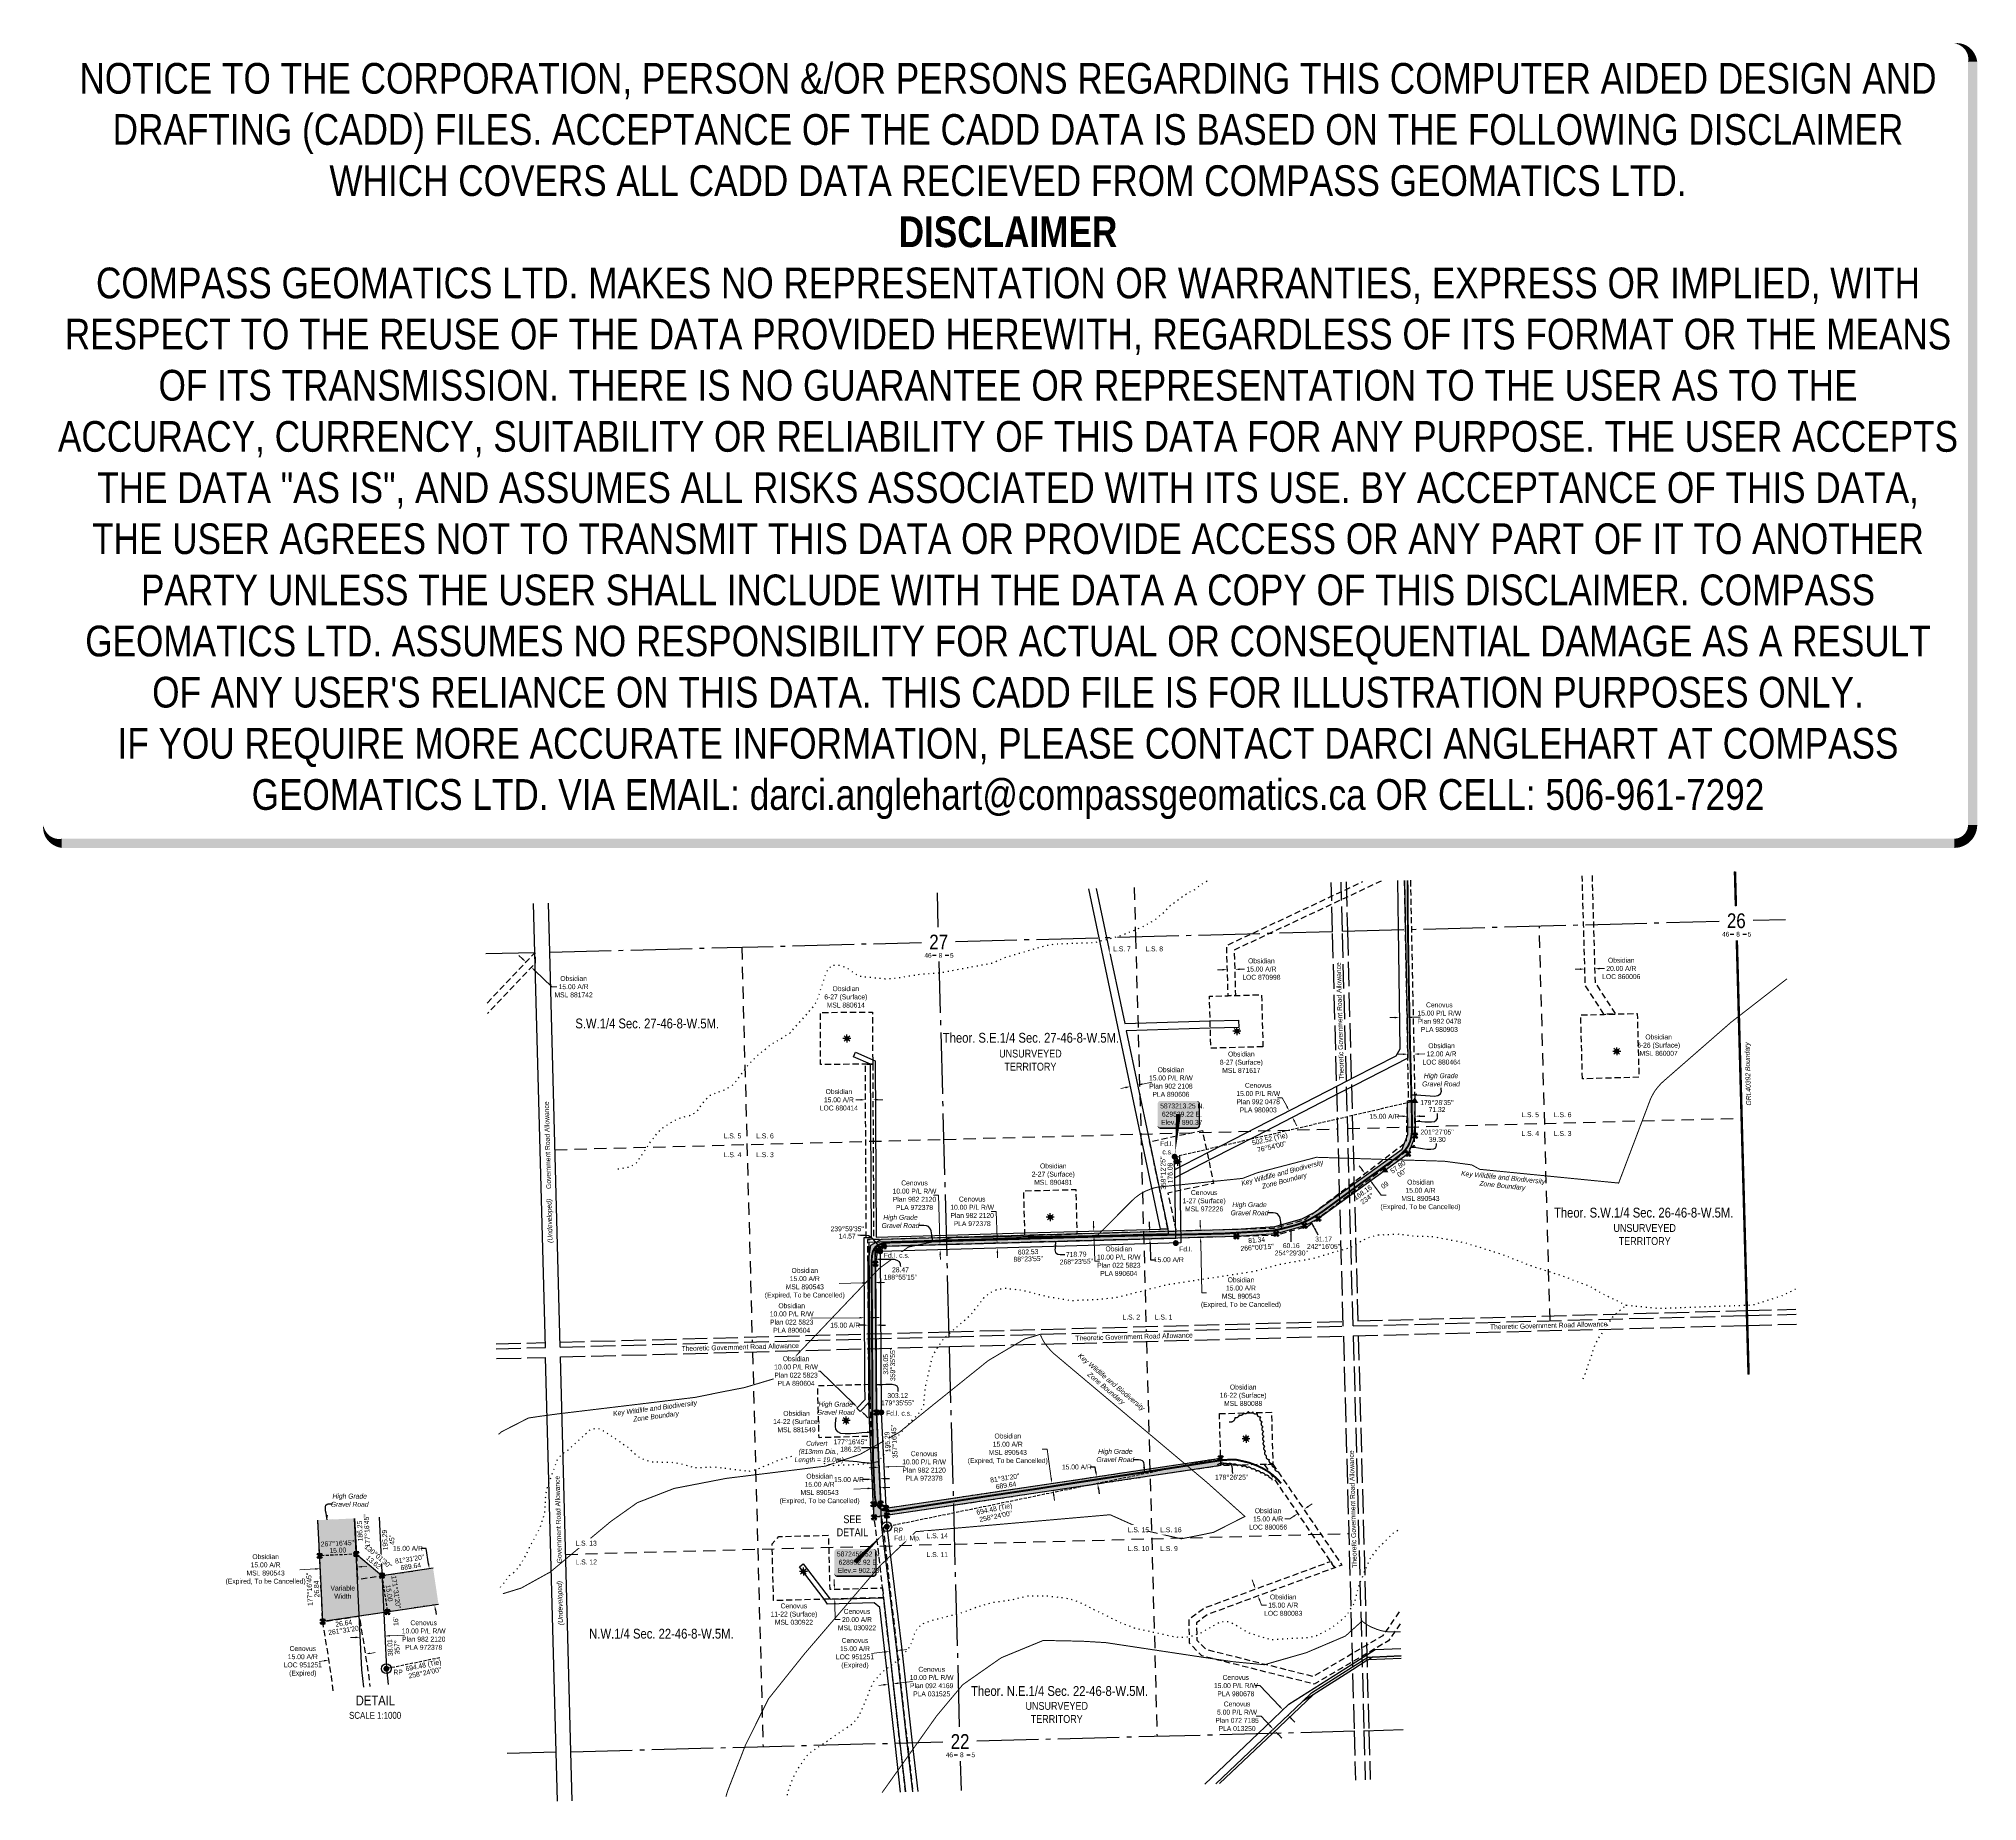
# Model space of a CAD drawing. Extents: x 627226 to 631174, y 5871901 to 5875490.
import ezdxf
from ezdxf.enums import TextEntityAlignment as Align

# ---------------------------------------------------------------- set-up
doc = ezdxf.new("R2010")
doc.units = 0
doc.header["$LTSCALE"] = 5
doc.header["$PDMODE"] = 34
doc.header["$PDSIZE"] = 0.03
for name, pattern in [('0', [1, 1, 0]), ('DASHDOT2', [12.7, 6.35, -3.175, 0, -3.175]), ('DASHED2', [9.525, 6.35, -3.175]), ('foc-ACCESSROAD', [3.75, 2.5, -1.25]), ('foc-LSD', [8, 5, -3]), ('foc-QUARTERLINE', [33, 25, -3, 2, -3]), ('foc-TIELINE', [1.875, 1.25, -0.625]), ('foc-UNSURVEYED', [12.5, 10, -2.5]), ('foc-WHEELTRACKS', [2, 0.4, -1.6])]:
    doc.linetypes.add(name, pattern=pattern)
doc.layers.get('Defpoints').update_dxf_attribs({"color": 9})
for name, color, linetype in [('10', 1, 'Continuous'), ('35', 37, 'Continuous'), ('9', 3, 'Continuous'), ('AS-OWNER', 7, 'Continuous'), ('AS-ROADS', 254, 'Continuous'), ('AS-WILDLIFE', 131, 'DASHDOT2'), ('C-AR', 13, 'foc-ACCESSROAD'), ('C-RW', 13, 'Continuous'), ('C-SYMBOL', 7, 'Continuous'), ('C-WS', 13, 'foc-ACCESSROAD'), ('C-WS-S', 8, 'Continuous'), ('CG-NOTES', 7, 'Continuous'), ('DETAIL-T', 7, 'Continuous'), ('F-AR', 190, 'foc-ACCESSROAD'), ('F-RW', 190, 'Continuous'), ('F-WS', 190, 'foc-ACCESSROAD'), ('F-WS-S', 8, 'Continuous'), ('L-BD', 7, 'Continuous'), ('L-MON', 1, 'Continuous'), ('L-QSEC', 8, 'foc-QUARTERLINE'), ('L-ROAD-T', 7, 'Continuous'), ('L-SEC', 7, 'Continuous'), ('L-SECLBL', 7, 'Continuous'), ('L-SECTION-LSD', 7, 'foc-LSD'), ('L-TIE', 7, 'foc-TIELINE'), ('L-UNS-T', 3, 'Continuous'), ('L-USEC', 7, 'foc-UNSURVEYED'), ('P-PROPOSED', 10, 'Continuous'), ('P-PROPOSED-H', 21, 'Continuous'), ('P-TXT', 4, 'Continuous'), ('T-BUSH', 110, '0'), ('T-WATER-P3', 160, 'foc-WHEELTRACKS')]:
    doc.layers.add(name, color=color, linetype=linetype)
for name, color, linetype, lineweight in [('AS-GENERAL', 48, 'Continuous', 18), ('C-AR-T', 13, 'Continuous', 9), ('C-RW-T', 13, 'Continuous', 9), ('C-WS-T', 13, 'Continuous', 9), ('F-AR-T', 190, 'Continuous', 9), ('F-RW-T', 190, 'Continuous', 9), ('T-TEXT', 48, 'Continuous', 18)]:
    doc.layers.add(name, color=color, linetype=linetype, lineweight=lineweight)
doc.layers.add('DISCLAIMER', color=7, linetype='Continuous', plot=False)
doc.styles.add('100L', font='ARIALN.TTF', dxfattribs={"height": 11})
doc.styles.add('175L', font='ARIALN.TTF', dxfattribs={"height": 20})
doc.styles.add('240', font='ARIALN.TTF', dxfattribs={"height": 30})
doc.styles.add('80', font='ARIALN.TTF', dxfattribs={"height": 10})
doc.styles.add('80CG', font='ARIALN.TTF', dxfattribs={"height": 10})
doc.styles.add('80L', font='ARIALN.TTF', dxfattribs={"height": 10})
doc.styles.add('80LS', font='ARIALNI.TTF', dxfattribs={"height": 10})
doc.styles.add('SIMPLEX', font='ARIALN.TTF')
doc.dimstyles.new('Compass 5 000', dxfattribs={"dimscale": 5, "dimtxt": 9, "dimasz": 2, "dimexe": 0.2, "dimexo": 0.0625, "dimgap": 0.5, "dimtad": 0, "dimtih": 1, "dimtoh": 1, "dimzin": 0, "dimdsep": 46, "dimtxsty": '80CG', "dimcen": 0.1, "dimse1": 1, "dimse2": 1, "dimclrd": 256, "dimclrt": 256, "dimaunit": 1, "dimadec": 4, "dimazin": 0, "dimtfac": 0.06, "dimtofl": 0, "dimtmove": 0, "dimatfit": 1, "dimfxl": 0.2, "dimtolj": 1, "dimtzin": 0, "dimlwd": -1, "dimarcsym": 0})

# ---------------------------------------------------------------- blocks, each defined once
blk = doc.blocks.new('L-SECLBL')
at = {"layer": '9', "color": 7}
for p, q in [((-5.1, -27.8), (-12.3, -27.8)), ((20.7, -27.8), (13.5, -27.8))]:
    blk.add_line(p, q, dxfattribs=at)
at = {"layer": '10', "color": 2, "style": 'SIMPLEX'}
blk.add_attdef('SEC', text='', height=30, dxfattribs=at).set_placement((0, 0), align=Align.MIDDLE)
at = {"layer": '10', "color": 5, "style": '80L'}
blk.add_attdef('TWP', text='', height=9.5, dxfattribs=at).set_placement((-14.4, -27.4), align=Align.MIDDLE_RIGHT)
blk.add_attdef('RGE', text='', height=9.5, dxfattribs=at).set_placement((3.6, -27.4), align=Align.MIDDLE_CENTER)
blk.add_attdef('MER', text='', height=9.5, dxfattribs=at).set_placement((23.2, -27.4), align=Align.MIDDLE_LEFT)
blk = doc.blocks.new('*D415')
at = {"layer": 'C-AR-T', "transparency": 16777216}
for p, q in [((629782.2, 5872481.1), (629773.9, 5872475.4)), ((629811.2, 5872500.8), (629819.5, 5872506.4)), ((629773.9, 5872475.4), (629763.9, 5872475.4))]:
    blk.add_line(p, q, dxfattribs=at)
for points in [[(629781.3, 5872482.4), (629783.2, 5872479.7), (629790.5, 5872486.7)], [(629810.3, 5872502.1), (629812.1, 5872499.4), (629802.9, 5872495.1)]]:
    blk.add_solid(points, dxfattribs=at)
at = {"layer": 'Defpoints', "color": 0, "transparency": 16777216}
for p in [(629767.5, 5872520.5), (629779.9, 5872529), (629790.5, 5872486.7)]:
    blk.add_point(p, dxfattribs=at)
at = {"layer": 'C-AR-T', "transparency": 16777216, "insert": (629729.6, 5872475.4), "char_height": 10, "attachment_point": 5, "style": '80CG'}
blk.add_mtext('\\A1;Obsidian\\P15.00 A/R\\PLOC 880056', dxfattribs=at)
blk = doc.blocks.new('*D416')
at = {"layer": 'C-AR-T', "transparency": 16777216}
for p, q in [((629700.6, 5872342), (629697.1, 5872351.4)), ((629712.7, 5872309.2), (629716.1, 5872299.8)), ((629716.1, 5872299.8), (629726.1, 5872299.8))]:
    blk.add_line(p, q, dxfattribs=at)
for points in [[(629702.1, 5872342.6), (629699, 5872341.5), (629704, 5872332.7)], [(629714.2, 5872309.8), (629711.1, 5872308.6), (629709.2, 5872318.6)]]:
    blk.add_solid(points, dxfattribs=at)
at = {"layer": 'Defpoints', "color": 0, "transparency": 16777216}
for p in [(629699.7, 5872331), (629704.9, 5872317), (629709.2, 5872318.6)]:
    blk.add_point(p, dxfattribs=at)
at = {"layer": 'C-AR-T', "transparency": 16777216, "insert": (629760.4, 5872299.8), "char_height": 10, "attachment_point": 5, "style": '80CG'}
blk.add_mtext('\\A1;Obsidian\\P15.00 A/R\\PLOC 880083', dxfattribs=at)
blk = doc.blocks.new('GAS')
h = blk.add_hatch(color=255)
h.dxf.hatch_style = 1
edge = h.paths.add_edge_path()
edge.add_arc((0, 0), 0.9, 0, 360)
for p, q in [((-0.81, 0), (-1.62, 0)), ((-0.57, 0.57), (-1.14, 1.14)), ((0, 0.81), (0, 1.62)), ((0.57, 0.57), (1.14, 1.14)), ((1.62, 0), (0.81, 0)), ((-0.57, -0.57), (-1.14, -1.14)), ((0, -0.81), (0, -1.62)), ((1.14, -1.14), (0.57, -0.57))]:
    blk.add_line(p, q)
blk.add_circle((0, 0), 0.8)
blk = doc.blocks.new('*D417')
at = {"layer": 'C-AR-T', "transparency": 16777216}
for p, q in [((629279.3, 5872617.8), (629269.3, 5872617.8)), ((629288.1, 5872557.8), (629279.3, 5872617.8)), ((629293.2, 5872523.1), (629294.7, 5872513.2))]:
    blk.add_line(p, q, dxfattribs=at)
for points in [[(629289.8, 5872558), (629286.5, 5872557.5), (629289.6, 5872547.9)], [(629294.9, 5872523.4), (629291.6, 5872522.9), (629291.8, 5872533)]]:
    blk.add_solid(points, dxfattribs=at)
at = {"layer": 'Defpoints', "color": 0, "transparency": 16777216}
for p in [(629289.6, 5872547.9), (629354.7, 5872557.4), (629356.8, 5872542.6)]:
    blk.add_point(p, dxfattribs=at)
at = {"layer": 'C-AR-T', "transparency": 16777216, "insert": (629199.4, 5872617.8), "char_height": 10, "attachment_point": 5, "style": '80CG'}
blk.add_mtext('\\A1;Obsidian\\P15.00 A/R\\PMSL 890543\\P(Expired, To be Cancelled)', dxfattribs=at)
blk = doc.blocks.new('*D418')
at = {"layer": 'Defpoints', "color": 0, "transparency": 16777216}
for p in [(629740.2, 5872047.2), (629752.6, 5872059), (629756, 5872055.4)]:
    blk.add_point(p, dxfattribs=at)
at = {"layer": 'F-RW-T', "transparency": 16777216}
for p, q in [((629715.2, 5872073.5), (629705.2, 5872073.5)), ((629733.3, 5872054.5), (629715.2, 5872073.5)), ((629750.5, 5872036.4), (629757.4, 5872029.1))]:
    blk.add_line(p, q, dxfattribs=at)
for points in [[(629734.5, 5872055.6), (629732.1, 5872053.3), (629740.2, 5872047.2)], [(629751.7, 5872037.5), (629749.3, 5872035.2), (629743.6, 5872043.6)]]:
    blk.add_solid(points, dxfattribs=at)
at = {"layer": 'F-RW-T', "transparency": 16777216, "insert": (629666.4, 5872073.5), "char_height": 10, "attachment_point": 5, "style": '80CG'}
blk.add_mtext('\\A1;Cenovus\\P5.00 P/L R/W\\PPlan 072 7185\\PPLA 013250', dxfattribs=at)
blk = doc.blocks.new('*D419')
at = {"layer": 'Defpoints', "color": 0, "transparency": 16777216}
for p in [(629759.9, 5872086.7), (629757.9, 5872084.8), (629768.2, 5872073.9)]:
    blk.add_point(p, dxfattribs=at)
at = {"layer": 'F-RW-T', "transparency": 16777216}
for p, q in [((629713, 5872135.9), (629703, 5872135.9)), ((629753, 5872093.9), (629713, 5872135.9)), ((629777.1, 5872068.6), (629784, 5872061.3))]:
    blk.add_line(p, q, dxfattribs=at)
for points in [[(629754.2, 5872095.1), (629751.8, 5872092.8), (629759.9, 5872086.7)], [(629778.3, 5872069.7), (629775.9, 5872067.4), (629770.2, 5872075.8)]]:
    blk.add_solid(points, dxfattribs=at)
at = {"layer": 'F-RW-T', "transparency": 16777216, "insert": (629663.9, 5872135.9), "char_height": 10, "attachment_point": 5, "style": '80CG'}
blk.add_mtext('\\A1;Cenovus\\P15.00 P/L R/W\\PPLA 980678', dxfattribs=at)
blk = doc.blocks.new('*D421')
at = {"layer": 'Defpoints', "color": 0, "transparency": 16777216}
for p in [(628958.8, 5872205.6), (628960.4, 5872191.8), (628975.3, 5872193.5)]:
    blk.add_point(p, dxfattribs=at)
at = {"layer": 'F-AR-T', "transparency": 16777216}
for p, q in [((628948.9, 5872204.5), (628921.7, 5872201.4)), ((628983.7, 5872208.4), (628993.6, 5872209.5))]:
    blk.add_line(p, q, dxfattribs=at)
for points in [[(628948.7, 5872206.2), (628949.1, 5872202.8), (628958.8, 5872205.6)], [(628983.5, 5872210.1), (628983.9, 5872206.8), (628973.7, 5872207.3)]]:
    blk.add_solid(points, dxfattribs=at)
at = {"layer": 'F-AR-T', "transparency": 16777216, "insert": (628888.2, 5872201.4), "char_height": 10, "attachment_point": 5, "style": '80CG'}
blk.add_mtext('\\A1;Cenovus\\P15.00 A/R\\PLOC 951251\\P(Expired)', dxfattribs=at)
blk = doc.blocks.new('*D422')
at = {"layer": 'Defpoints', "color": 0, "transparency": 16777216}
for p in [(628875.8, 5872333.2), (628846.9, 5872312.4), (628876.3, 5872313.2)]:
    blk.add_point(p, dxfattribs=at)
at = {"layer": 'F-AR-T', "transparency": 16777216}
for p, q in [((628846.1, 5872342.4), (628845.9, 5872352.4)), ((628847.2, 5872302.4), (628848, 5872270.4)), ((628848, 5872270.4), (628858, 5872270.4))]:
    blk.add_line(p, q, dxfattribs=at)
for points in [[(628847.8, 5872342.5), (628844.5, 5872342.4), (628846.4, 5872332.4)], [(628848.9, 5872302.5), (628845.5, 5872302.4), (628846.9, 5872312.4)]]:
    blk.add_solid(points, dxfattribs=at)
at = {"layer": 'F-AR-T', "transparency": 16777216, "insert": (628892.3, 5872270.4), "char_height": 10, "attachment_point": 5, "style": '80CG'}
blk.add_mtext('\\A1;Cenovus\\P20.00 A/R\\PMSL 030922', dxfattribs=at)
blk = doc.blocks.new('*D423')
at = {"layer": 'C-AR-T', "transparency": 16777216}
for p, q in [((628913.9, 5872537.5), (628886, 5872536.1)), ((628949.1, 5872539.3), (628959.1, 5872539.8))]:
    blk.add_line(p, q, dxfattribs=at)
for points in [[(628913.8, 5872539.2), (628914, 5872535.8), (628923.9, 5872538)], [(628949, 5872541), (628949.2, 5872537.6), (628939.1, 5872538.8)]]:
    blk.add_solid(points, dxfattribs=at)
at = {"layer": 'Defpoints', "color": 0, "transparency": 16777216}
for p in [(628923.9, 5872538), (628924, 5872535.7), (628939.2, 5872536.5)]:
    blk.add_point(p, dxfattribs=at)
at = {"layer": 'C-AR-T', "transparency": 16777216, "insert": (628816.1, 5872536.1), "char_height": 10, "attachment_point": 5, "style": '80CG'}
blk.add_mtext('\\A1;Obsidian\\P15.00 A/R\\PMSL 890543\\P(Expired, To be Cancelled)', dxfattribs=at)
blk = doc.blocks.new('*D424')
at = {"layer": 'Defpoints', "color": 0, "transparency": 16777216}
for p in [(628956.3, 5872138.6), (628967.9, 5872125.1), (628958, 5872124)]:
    blk.add_point(p, dxfattribs=at)
at = {"layer": 'F-RW-T', "transparency": 16777216}
for p, q in [((628946.4, 5872137.5), (628936.5, 5872136.3)), ((628976.2, 5872140.8), (629005.4, 5872144.1))]:
    blk.add_line(p, q, dxfattribs=at)
for points in [[(628946.2, 5872139.1), (628946.6, 5872135.8), (628956.3, 5872138.6)], [(628976, 5872142.5), (628976.4, 5872139.2), (628966.3, 5872139.7)]]:
    blk.add_solid(points, dxfattribs=at)
at = {"layer": 'F-RW-T', "transparency": 16777216, "insert": (629044.4, 5872144.1), "char_height": 10, "attachment_point": 5, "style": '80CG'}
blk.add_mtext('\\A1;Cenovus\\P10.00 P/L R/W\\PPlan 092 4169\\PPLA 031525', dxfattribs=at)
blk = doc.blocks.new('*D425')
at = {"layer": 'Defpoints', "color": 0, "transparency": 16777216}
for p in [(628935.9, 5872608.3), (628945.9, 5872608.8), (628947.1, 5872581.2)]:
    blk.add_point(p, dxfattribs=at)
at = {"layer": 'F-RW-T', "transparency": 16777216}
for p, q in [((628927.2, 5872580.2), (628917.2, 5872579.8)), ((628957.1, 5872581.7), (628989.9, 5872583.2))]:
    blk.add_line(p, q, dxfattribs=at)
for points in [[(628927.1, 5872581.9), (628927.3, 5872578.6), (628937.2, 5872580.7)], [(628957.1, 5872583.3), (628957.2, 5872580), (628947.1, 5872581.2)]]:
    blk.add_solid(points, dxfattribs=at)
at = {"layer": 'F-RW-T', "transparency": 16777216, "insert": (629029, 5872583.2), "char_height": 10, "attachment_point": 5, "style": '80CG'}
blk.add_mtext('\\A1;Cenovus\\P10.00 P/L R/W\\PPlan 982 2120\\PPLA 972378', dxfattribs=at)
blk = doc.blocks.new('*D427')
at = {"layer": 'C-AR-T', "transparency": 16777216}
for p, q in [((630364.8, 5873595.2), (630354.8, 5873594.9)), ((630404.7, 5873596.3), (630414.7, 5873596.6))]:
    blk.add_line(p, q, dxfattribs=at)
for points in [[(630364.7, 5873596.8), (630364.8, 5873593.5), (630374.7, 5873595.4)], [(630404.7, 5873597.9), (630404.8, 5873594.6), (630394.8, 5873596)]]:
    blk.add_solid(points, dxfattribs=at)
at = {"layer": 'Defpoints', "color": 0, "transparency": 16777216}
for p in [(630374.6, 5873601.1), (630394.6, 5873601.6), (630394.8, 5873596)]:
    blk.add_point(p, dxfattribs=at)
at = {"layer": 'C-AR-T', "transparency": 16777216, "insert": (630449, 5873596.6), "char_height": 10, "attachment_point": 5, "style": '80CG'}
blk.add_mtext('\\A1;Obsidian\\P20.00 A/R\\PLOC 860006', dxfattribs=at)
blk = doc.blocks.new('*D428')
at = {"layer": 'C-AR-T', "transparency": 16777216}
for p, q in [((630004.2, 5873421.8), (629994.2, 5873421.7)), ((630036.8, 5873422.3), (630048.6, 5873422.5))]:
    blk.add_line(p, q, dxfattribs=at)
for points in [[(630004.2, 5873423.5), (630004.2, 5873420.1), (630014.2, 5873422)], [(630036.8, 5873424), (630036.9, 5873420.6), (630026.8, 5873422.2)]]:
    blk.add_solid(points, dxfattribs=at)
at = {"layer": 'Defpoints', "color": 0, "transparency": 16777216}
for p in [(630026.8, 5873422.2), (630014.8, 5873378.5), (630027.5, 5873378.7)]:
    blk.add_point(p, dxfattribs=at)
at = {"layer": 'C-AR-T', "transparency": 16777216, "insert": (630082.9, 5873422.5), "char_height": 10, "attachment_point": 5, "style": '80CG'}
blk.add_mtext('\\A1;Obsidian\\P12.00 A/R\\PLOC 880464', dxfattribs=at)
blk = doc.blocks.new('*D429')
at = {"layer": 'C-AR-T', "transparency": 16777216}
for p, q in [((629921, 5873186.9), (629915, 5873194.8)), ((629942, 5873158.9), (629960, 5873134.9)), ((629960, 5873134.9), (629970, 5873134.9))]:
    blk.add_line(p, q, dxfattribs=at)
for points in [[(629922.3, 5873187.9), (629919.6, 5873185.8), (629927, 5873178.9)], [(629943.3, 5873159.9), (629940.7, 5873157.9), (629936, 5873166.9)]]:
    blk.add_solid(points, dxfattribs=at)
at = {"layer": 'Defpoints', "color": 0, "transparency": 16777216}
for p in [(630001, 5873234.4), (630010, 5873222.4), (629936, 5873166.9)]:
    blk.add_point(p, dxfattribs=at)
at = {"layer": 'C-AR-T', "transparency": 16777216, "insert": (630039.9, 5873134.9), "char_height": 10, "attachment_point": 5, "style": '80CG'}
blk.add_mtext('\\A1;Obsidian\\P15.00 A/R\\PMSL 890543\\P(Expired, To be Cancelled)', dxfattribs=at)
blk = doc.blocks.new('*D430')
at = {"layer": 'Defpoints', "color": 0, "transparency": 16777216}
for p in [(629997.6, 5873497.1), (630012.7, 5873497.3), (630012.7, 5873496.9)]:
    blk.add_point(p, dxfattribs=at)
at = {"layer": 'F-RW-T', "transparency": 16777216}
for p, q in [((629987.6, 5873496.5), (629977.6, 5873496.4)), ((630022.7, 5873497.1), (630039.3, 5873497.3))]:
    blk.add_line(p, q, dxfattribs=at)
for points in [[(629987.6, 5873498.2), (629987.7, 5873494.9), (629997.6, 5873496.7)], [(630022.6, 5873498.7), (630022.7, 5873495.4), (630012.7, 5873496.9)]]:
    blk.add_solid(points, dxfattribs=at)
at = {"layer": 'F-RW-T', "transparency": 16777216, "insert": (630078.4, 5873497.3), "char_height": 10, "attachment_point": 5, "style": '80CG'}
blk.add_mtext('\\A1;Cenovus\\P15.00 P/L R/W^JPlan 992 0478\\PPLA 980903', dxfattribs=at)
blk = doc.blocks.new('*D431')
at = {"layer": 'C-AR-T', "transparency": 16777216}
for p, q in [((629636.7, 5873594), (629626.7, 5873593.7)), ((629671.7, 5873595), (629681.7, 5873595.3))]:
    blk.add_line(p, q, dxfattribs=at)
for points in [[(629636.6, 5873595.7), (629636.7, 5873592.3), (629646.7, 5873594.3)], [(629671.6, 5873596.6), (629671.7, 5873593.3), (629661.7, 5873594.7)]]:
    blk.add_solid(points, dxfattribs=at)
at = {"layer": 'Defpoints', "color": 0, "transparency": 16777216}
for p in [(629646.5, 5873601.9), (629661.5, 5873602.4), (629661.7, 5873594.7)]:
    blk.add_point(p, dxfattribs=at)
at = {"layer": 'C-AR-T', "transparency": 16777216, "insert": (629716, 5873595.3), "char_height": 10, "attachment_point": 5, "style": '80CG'}
blk.add_mtext('\\A1;Obsidian\\P15.00 A/R\\PLOC 870998', dxfattribs=at)
blk = doc.blocks.new('*D432')
at = {"layer": 'C-AR-T', "transparency": 16777216}
for p, q in [((629591.6, 5873073.6), (629591.4, 5873083.6)), ((629592.3, 5873038.6), (629594.4, 5872935.9)), ((629594.4, 5872935.9), (629604.4, 5872935.9))]:
    blk.add_line(p, q, dxfattribs=at)
for points in [[(629593.3, 5873073.6), (629589.9, 5873073.6), (629591.8, 5873063.6)], [(629594, 5873038.6), (629590.6, 5873038.6), (629592.1, 5873048.6)]]:
    blk.add_solid(points, dxfattribs=at)
at = {"layer": 'Defpoints', "color": 0, "transparency": 16777216}
for p in [(629592.1, 5873048.6), (629626.7, 5873064.3), (629627, 5873049.3)]:
    blk.add_point(p, dxfattribs=at)
at = {"layer": 'C-AR-T', "transparency": 16777216, "insert": (629674.3, 5872935.9), "char_height": 10, "attachment_point": 5, "style": '80CG'}
blk.add_mtext('\\A1;Obsidian\\P15.00 A/R\\PMSL 890543\\P(Expired, To be Cancelled)', dxfattribs=at)
blk = doc.blocks.new('*D433')
at = {"layer": 'C-RW-T', "transparency": 16777216}
for p, q in [((629374.3, 5873071.9), (629374, 5873081.9)), ((629375.2, 5873041.9), (629376.4, 5873000.4)), ((629376.4, 5873000.4), (629386.4, 5873000.4))]:
    blk.add_line(p, q, dxfattribs=at)
for points in [[(629375.9, 5873072), (629372.6, 5873071.9), (629374.6, 5873061.9)], [(629376.8, 5873042), (629373.5, 5873041.9), (629374.9, 5873051.9)]]:
    blk.add_solid(points, dxfattribs=at)
at = {"layer": 'Defpoints', "color": 0, "transparency": 16777216}
for p in [(629374.6, 5873061.9), (629394.6, 5873062.5), (629394.9, 5873052.5)]:
    blk.add_point(p, dxfattribs=at)
at = {"layer": 'C-RW-T', "transparency": 16777216, "insert": (629425.5, 5873000.4), "char_height": 10, "attachment_point": 5, "style": '80CG'}
blk.add_mtext('\\A1;Obsidian\\P10.00 P/L R/W\\PPlan 022 5823\\PPLA 890604', dxfattribs=at)
blk = doc.blocks.new('*D434')
at = {"layer": 'C-RW-T', "transparency": 16777216}
for p, q in [((629439.5, 5873354), (629429.7, 5873352)), ((629473.7, 5873361.2), (629492.6, 5873365.2))]:
    blk.add_line(p, q, dxfattribs=at)
for points in [[(629439.1, 5873355.7), (629439.8, 5873352.4), (629449.2, 5873356.1)], [(629473.4, 5873362.9), (629474, 5873359.6), (629463.9, 5873359.2)]]:
    blk.add_solid(points, dxfattribs=at)
at = {"layer": 'Defpoints', "color": 0, "transparency": 16777216}
for p in [(629447.9, 5873362.6), (629462.6, 5873365.7), (629463.9, 5873359.2)]:
    blk.add_point(p, dxfattribs=at)
at = {"layer": 'C-RW-T', "transparency": 16777216, "insert": (629531.7, 5873365.2), "char_height": 10, "attachment_point": 5, "style": '80CG'}
blk.add_mtext('\\A1;Obsidian\\P15.00 P/L R/W\\PPlan 902 2108\\PPLA 890606', dxfattribs=at)
blk = doc.blocks.new('*D435')
at = {"layer": 'Defpoints', "color": 0, "transparency": 16777216}
for p in [(629170, 5873036.9), (629170.3, 5873026.9), (629178, 5873027.1)]:
    blk.add_point(p, dxfattribs=at)
at = {"layer": 'F-RW-T', "transparency": 16777216}
for p, q in [((629175.9, 5873101.8), (629165.9, 5873101.8)), ((629177.5, 5873047.1), (629175.9, 5873101.8)), ((629178.3, 5873017.1), (629178.6, 5873007.1))]:
    blk.add_line(p, q, dxfattribs=at)
for points in [[(629179.1, 5873047.1), (629175.8, 5873047), (629177.7, 5873037.1)], [(629180, 5873017.1), (629176.6, 5873017), (629178, 5873027.1)]]:
    blk.add_solid(points, dxfattribs=at)
at = {"layer": 'F-RW-T', "transparency": 16777216, "insert": (629126.9, 5873101.8), "char_height": 10, "attachment_point": 5, "style": '80CG'}
blk.add_mtext('\\A1;Cenovus\\P10.00 P/L R/W\\PPlan 982 2120\\PPLA 972378', dxfattribs=at)
blk = doc.blocks.new('*D436')
at = {"layer": 'Defpoints', "color": 0, "transparency": 16777216}
for p in [(629779, 5873293.7), (629669.1, 5873254.1), (629676, 5873240.7)]:
    blk.add_point(p, dxfattribs=at)
at = {"layer": 'F-RW-T', "transparency": 16777216}
for p, q in [((629758.6, 5873333.4), (629748.6, 5873333.4)), ((629767.6, 5873316), (629758.6, 5873333.4)), ((629783.6, 5873284.8), (629788.2, 5873276))]:
    blk.add_line(p, q, dxfattribs=at)
for points in [[(629769, 5873316.7), (629766.1, 5873315.2), (629772.1, 5873307.1)], [(629785.1, 5873285.6), (629782.1, 5873284.1), (629779, 5873293.7)]]:
    blk.add_solid(points, dxfattribs=at)
at = {"layer": 'F-RW-T', "transparency": 16777216, "insert": (629709.5, 5873333.4), "char_height": 10, "attachment_point": 5, "style": '80CG'}
blk.add_mtext('\\A1;Cenovus\\P15.00 P/L R/W^JPlan 992 0478\\PPLA 980903', dxfattribs=at)
blk = doc.blocks.new('*D437')
at = {"layer": 'C-AR-T', "transparency": 16777216}
for p, q in [((628899.7, 5873329.1), (628889.7, 5873329)), ((628934.7, 5873329.3), (628944.7, 5873329.3))]:
    blk.add_line(p, q, dxfattribs=at)
for points in [[(628899.7, 5873330.7), (628899.7, 5873327.4), (628909.7, 5873329.1)], [(628934.7, 5873330.9), (628934.7, 5873327.6), (628924.7, 5873329.2)]]:
    blk.add_solid(points, dxfattribs=at)
at = {"layer": 'Defpoints', "color": 0, "transparency": 16777216}
for p in [(628909.7, 5873332), (628909.7, 5873329.1), (628924.7, 5873332.1)]:
    blk.add_point(p, dxfattribs=at)
at = {"layer": 'C-AR-T', "transparency": 16777216, "insert": (628855.4, 5873329), "char_height": 10, "attachment_point": 5, "style": '80CG'}
blk.add_mtext('\\A1;Obsidian\\P15.00 A/R\\PLOC 880414', dxfattribs=at)
blk = doc.blocks.new('*D438')
at = {"layer": 'C-AR-T', "transparency": 16777216}
for p, q in [((628903.3, 5872956.1), (628855.9, 5872955)), ((628938.3, 5872956.9), (628948.3, 5872957.2))]:
    blk.add_line(p, q, dxfattribs=at)
for points in [[(628903.3, 5872957.7), (628903.4, 5872954.4), (628913.3, 5872956.3)], [(628938.3, 5872958.6), (628938.4, 5872955.2), (628928.3, 5872956.7)]]:
    blk.add_solid(points, dxfattribs=at)
at = {"layer": 'Defpoints', "color": 0, "transparency": 16777216}
for p in [(628912.5, 5872992), (628913.3, 5872956.3), (628927.5, 5872992.3)]:
    blk.add_point(p, dxfattribs=at)
at = {"layer": 'C-AR-T', "transparency": 16777216, "insert": (628786, 5872955), "char_height": 10, "attachment_point": 5, "style": '80CG'}
blk.add_mtext('\\A1;Obsidian\\P15.00 A/R\\PMSL 890543\\P(Expired, To be Cancelled)', dxfattribs=at)
blk = doc.blocks.new('fdia')
at = {"color": 255, "const_width": 1}
blk.add_lwpolyline([(-0.5, 0, 1), (0.5, 0, 1)], format="xyb", close=True, dxfattribs=at)
blk = doc.blocks.new('Fdiaa')
blk.add_blockref('fdia', (0, 0))
blk = doc.blocks.new('fdib')
at = {"color": 1, "const_width": 1.6}
blk.add_lwpolyline([(-0.4, 0, 1), (0.4, 0, 1)], format="xyb", close=True, dxfattribs=at)
at = {"color": 1}
blk.add_circle((0, 0), 0.8, dxfattribs=at)
blk = doc.blocks.new('Fdibb')
blk.add_blockref('fdib', (0, 0))
blk = doc.blocks.new('fdicc')
for name in ['Fdibb', 'Fdiaa']:
    blk.add_blockref(name, (0, 0))
blk = doc.blocks.new('FDI')
blk.add_blockref('fdicc', (0, 0))
blk = doc.blocks.new('STRIA')
blk.add_hatch(color=255).paths.add_polyline_path([(-0.04, 1.52), (-1.47, -0.87), (1.39, -0.87)])
blk = doc.blocks.new('STRIAA')
blk.add_blockref('STRIA', (0, 0))
blk = doc.blocks.new('STRIB')
at = {"color": 1}
blk.add_solid([(-1.12, -0.67), (-0.04, 1.13), (1.04, -0.67)], dxfattribs=at)
blk = doc.blocks.new('STRIBB')
blk.add_blockref('STRIB', (0, 0))
blk = doc.blocks.new('STRICC')
for name in ['STRIAA', 'STRIBB']:
    blk.add_blockref(name, (0, 0))
blk = doc.blocks.new('fdspike')
blk.add_blockref('STRICC', (0, 0))
blk = doc.blocks.new('TEMP')
h = blk.add_hatch(color=255)
h.dxf.hatch_style = 1
h.paths.add_polyline_path([(0, 0.25), (-0.67, 1.15), (-0.67, 0.67), (-1.15, 0.67), (-0.25, 0), (-1.15, -0.67), (-0.67, -0.67), (-0.67, -1.15), (0, -0.25), (0.67, -1.15), (0.67, -0.67), (1.15, -0.67), (0.25, 0), (1.15, 0.67), (0.67, 0.67), (0.67, 1.15)])
h.paths.add_polyline_path([(0.57, 0.85), (0.57, 0.57), (0.85, 0.57), (0.08, 0), (0.85, -0.57), (0.57, -0.57), (0.57, -0.85), (0, -0.08), (-0.57, -0.85), (-0.57, -0.57), (-0.85, -0.57), (-0.08, 0), (-0.85, 0.57), (-0.57, 0.57), (-0.57, 0.85), (0, 0.08)], flags=16)
h = blk.add_hatch(color=1)
h.dxf.hatch_style = 1
h.paths.add_polyline_path([(0, 0.08), (-0.57, 0.85), (-0.57, 0.57), (-0.85, 0.57), (-0.08, 0), (-0.85, -0.57), (-0.57, -0.57), (-0.57, -0.85), (0, -0.08), (0.57, -0.85), (0.57, -0.57), (0.85, -0.57), (0.08, 0), (0.85, 0.57), (0.57, 0.57), (0.57, 0.85)])
at = {"color": 1}
for p, q in [((-0.08, 0), (0.08, 0)), ((0, 0.08), (0, -0.08))]:
    blk.add_line(p, q, dxfattribs=at)
at = {"color": 255, "flags": 128}
blk.add_lwpolyline([(-0.25, 0), (-1.15, 0.67), (-0.67, 0.67), (-0.67, 1.15), (0, 0.25), (0.67, 1.15), (0.67, 0.67), (1.15, 0.67), (0.25, 0), (1.15, -0.67), (0.67, -0.67), (0.67, -1.15), (0, -0.25), (-0.67, -1.15), (-0.67, -0.67), (-1.15, -0.67)], close=True, dxfattribs=at)
at = {"color": 1, "flags": 128}
blk.add_lwpolyline([(-0.08, 0), (-0.85, 0.57), (-0.57, 0.57), (-0.57, 0.85), (0, 0.08), (0.57, 0.85), (0.57, 0.57), (0.85, 0.57), (0.08, 0), (0.85, -0.57), (0.57, -0.57), (0.57, -0.85), (0, -0.08), (-0.57, -0.85), (-0.57, -0.57), (-0.85, -0.57)], close=True, dxfattribs=at)
blk = doc.blocks.new('*U439')
at = {"layer": '35', "color": 3}
blk.add_circle((0, 0), 10, dxfattribs=at)
at = {"layer": '35', "color": 3, "style": '80'}
blk.add_attdef('RP_001', (14.4, -11.9), '', height=10, dxfattribs=at)
blk = doc.blocks.new('*D450')
at = {"layer": 'Defpoints', "color": 0, "transparency": 16777216}
for p in [(630013.8, 5873295.6), (630013.8, 5873294.5), (630028.8, 5873294.7)]:
    blk.add_point(p, dxfattribs=at)
at = {"layer": 'P-TXT', "transparency": 16777216}
for p, q in [((630003.8, 5873295.5), (629993.8, 5873295.4)), ((630038.8, 5873295.8), (630048.8, 5873295.9))]:
    blk.add_line(p, q, dxfattribs=at)
for points in [[(630003.8, 5873297.1), (630003.8, 5873293.8), (630013.8, 5873295.6)], [(630038.8, 5873297.4), (630038.8, 5873294.1), (630028.8, 5873295.7)]]:
    blk.add_solid(points, dxfattribs=at)
at = {"layer": 'P-TXT', "transparency": 16777216, "insert": (629966.5, 5873295.4), "char_height": 10, "attachment_point": 5, "style": '80CG'}
blk.add_mtext('\\A1;15.00 A/R', dxfattribs=at)
blk = doc.blocks.new('*D451')
at = {"layer": 'Defpoints', "color": 0, "transparency": 16777216}
for p in [(629459.7, 5873060), (629460.1, 5873045), (629488.9, 5873045.8)]:
    blk.add_point(p, dxfattribs=at)
at = {"layer": 'P-TXT', "transparency": 16777216}
for p, q in [((629488.2, 5873070.8), (629488, 5873080.8)), ((629489.2, 5873035.8), (629490.1, 5873003.4)), ((629490.1, 5873003.4), (629500.1, 5873003.4))]:
    blk.add_line(p, q, dxfattribs=at)
for points in [[(629489.9, 5873070.8), (629486.6, 5873070.7), (629488.5, 5873060.8)], [(629490.9, 5873035.8), (629487.5, 5873035.7), (629488.9, 5873045.8)]]:
    blk.add_solid(points, dxfattribs=at)
at = {"layer": 'P-TXT', "transparency": 16777216, "insert": (629527.4, 5873003.4), "char_height": 10, "attachment_point": 5, "style": '80CG'}
blk.add_mtext('\\A1;15.00 A/R', dxfattribs=at)
blk = doc.blocks.new('*D452')
at = {"layer": 'Defpoints', "color": 0, "transparency": 16777216}
for p in [(628915.6, 5872872), (628915.6, 5872870.1), (628930.6, 5872872.1)]:
    blk.add_point(p, dxfattribs=at)
at = {"layer": 'P-TXT', "transparency": 16777216}
for p, q in [((628905.6, 5872870.1), (628895.6, 5872870)), ((628940.6, 5872870.3), (628950.6, 5872870.4))]:
    blk.add_line(p, q, dxfattribs=at)
for points in [[(628905.6, 5872871.7), (628905.6, 5872868.4), (628915.6, 5872870.1)], [(628940.6, 5872872), (628940.6, 5872868.6), (628930.6, 5872870.2)]]:
    blk.add_solid(points, dxfattribs=at)
at = {"layer": 'P-TXT', "transparency": 16777216, "insert": (628868.3, 5872870), "char_height": 10, "attachment_point": 5, "style": '80CG'}
blk.add_mtext('\\A1;15.00 A/R', dxfattribs=at)
blk = doc.blocks.new('*D453')
at = {"layer": 'Defpoints', "color": 0, "transparency": 16777216}
for p in [(628923.3, 5872555.7), (628938.3, 5872557.2), (628938.3, 5872556.4)]:
    blk.add_point(p, dxfattribs=at)
at = {"layer": 'P-TXT', "transparency": 16777216}
for p, q in [((628913.3, 5872556), (628903.3, 5872555.5)), ((628948.3, 5872557.7), (628958.2, 5872558.1))]:
    blk.add_line(p, q, dxfattribs=at)
for points in [[(628948.2, 5872559.3), (628948.3, 5872556), (628938.3, 5872557.2)], [(628913.2, 5872557.7), (628913.4, 5872554.3), (628923.3, 5872556.5)]]:
    blk.add_solid(points, dxfattribs=at)
at = {"layer": 'P-TXT', "transparency": 16777216, "insert": (628876, 5872555.5), "char_height": 10, "attachment_point": 5, "style": '80CG'}
blk.add_mtext('\\A1;15.00 A/R', dxfattribs=at)
blk = doc.blocks.new('*D454')
at = {"layer": 'Defpoints', "color": 0, "transparency": 16777216}
for p in [(629380.4, 5872561.5), (629412.3, 5872566.2), (629414.5, 5872551.4)]:
    blk.add_point(p, dxfattribs=at)
at = {"layer": 'P-TXT', "transparency": 16777216}
for p, q in [((629377.4, 5872581.2), (629367.4, 5872581.2)), ((629378.9, 5872571.3), (629377.4, 5872581.2)), ((629384, 5872536.7), (629385.5, 5872526.8))]:
    blk.add_line(p, q, dxfattribs=at)
for points in [[(629380.5, 5872571.6), (629377.2, 5872571.1), (629380.4, 5872561.5)], [(629385.7, 5872537), (629382.4, 5872536.5), (629382.6, 5872546.6)]]:
    blk.add_solid(points, dxfattribs=at)
at = {"layer": 'P-TXT', "transparency": 16777216, "insert": (629340.1, 5872581.2), "char_height": 10, "attachment_point": 5, "style": '80CG'}
blk.add_mtext('\\A1;15.00 A/R', dxfattribs=at)
blk = doc.blocks.new('*D455')
at = {"layer": 'C-AR-T', "transparency": 16777216}
for p, q in [((628210.7, 5873616.3), (628203.5, 5873623.2)), ((628236.1, 5873592.2), (628270.8, 5873559.4)), ((628270.8, 5873559.4), (628280.8, 5873559.4))]:
    blk.add_line(p, q, dxfattribs=at)
for points in [[(628211.9, 5873617.5), (628209.6, 5873615.1), (628218, 5873609.5)], [(628237.3, 5873593.5), (628235, 5873591), (628228.9, 5873599.1)]]:
    blk.add_solid(points, dxfattribs=at)
at = {"layer": 'Defpoints', "color": 0, "transparency": 16777216}
for p in [(628228.9, 5873599.1), (628183.8, 5873573.4), (628194.7, 5873563)]:
    blk.add_point(p, dxfattribs=at)
at = {"layer": 'C-AR-T', "transparency": 16777216, "insert": (628315.1, 5873559.4), "char_height": 10, "attachment_point": 5, "style": '80CG'}
blk.add_mtext('\\A1;Obsidian\\P15.00 A/R\\PMSL 881742', dxfattribs=at)
blk = doc.blocks.new('*U457')
h = blk.add_hatch(color=254)
edge = h.paths.add_edge_path()
edge.add_line((-36.5, -28.5), (36.5, -28.5))
edge.add_arc((36.5, -22.5), 6, 270, 360)
edge.add_line((42.5, -22.5), (42.5, 21))
edge.add_arc((36.5, 21), 6, 0, 90)
edge.add_line((36.5, 27), (-36.5, 27))
edge.add_arc((-36.5, 21), 6, 90, 180)
edge.add_line((-42.5, 21), (-42.5, -22.5))
edge.add_arc((-36.5, -22.5), 6, 180, 270)
at = {"color": 1, "flags": 128}
blk.add_lwpolyline([(60.5, 60.8, 0, 10, 0), (0, 0, 5, 5, 0)], format="xyseb", dxfattribs=at)
blk.add_lwpolyline([(-36.5, -28.5, 3, 3, 0), (36.5, -28.5, 3, 3, 0.414214), (42.5, -22.5, 3, 3, 0), (42.5, 21, 3, 0, 0.414214), (36.5, 27, 0, 0, 0), (-36.5, 27, 0, 0, 0.414214), (-42.5, 21, 0, 0, 0), (-42.5, -22.5, 0, 3, 0.414214)], format="xyseb", close=True, dxfattribs=at)
at = {"color": 1, "style": '80'}
blk.add_attdef('ENTER_TEXT_001', (-36, -5), '', height=10, dxfattribs=at)
blk = doc.blocks.new('*U458')
h = blk.add_hatch(color=254)
edge = h.paths.add_edge_path()
edge.add_line((-36.5, -28.5), (36.5, -28.5))
edge.add_arc((36.5, -22.5), 6, 270, 360)
edge.add_line((42.5, -22.5), (42.5, 21))
edge.add_arc((36.5, 21), 6, 0, 90)
edge.add_line((36.5, 27), (-36.5, 27))
edge.add_arc((-36.5, 21), 6, 90, 180)
edge.add_line((-42.5, 21), (-42.5, -22.5))
edge.add_arc((-36.5, -22.5), 6, 180, 270)
at = {"color": 1, "flags": 128}
blk.add_lwpolyline([(-36.5, -28.5, 3, 3, 0), (36.5, -28.5, 3, 3, 0.414214), (42.5, -22.5, 3, 3, 0), (42.5, 21, 3, 0, 0.414214), (36.5, 27, 0, 0, 0), (-36.5, 27, 0, 0, 0.414214), (-42.5, 21, 0, 0, 0), (-42.5, -22.5, 0, 3, 0.414214)], format="xyseb", close=True, dxfattribs=at)
blk.add_lwpolyline([(-6.9, -81, 0, 10, 0), (0, 0, 5, 5, 0)], format="xyseb", dxfattribs=at)
at = {"color": 1, "style": '80'}
blk.add_attdef('ENTER_TEXT_001', (-36, -5), '', height=10, dxfattribs=at)
blk = doc.blocks.new('*D463')
at = {"layer": 'Defpoints', "color": 0, "transparency": 16777216}
for p in [(627814.1, 5872204.2), (627888.2, 5872216.2), (627816.7, 5872188.1)]:
    blk.add_point(p, dxfattribs=at)
at = {"layer": 'F-AR-T', "transparency": 16777216}
for p, q in [((627806.9, 5872186.6), (627797, 5872185)), ((627900.7, 5872201.7), (627910.6, 5872203.3))]:
    blk.add_line(p, q, dxfattribs=at)
for points in [[(627806.6, 5872188.2), (627807.1, 5872184.9), (627816.7, 5872188.1)], [(627900.5, 5872203.4), (627901, 5872200.1), (627890.9, 5872200.1)]]:
    blk.add_solid(points, dxfattribs=at)
at = {"layer": 'F-AR-T', "transparency": 16777216, "insert": (627763.5, 5872185), "char_height": 10, "attachment_point": 5, "style": '80CG'}
blk.add_mtext('\\A1;Cenovus\\P15.00 A/R\\PLOC 951251\\P(Expired)', dxfattribs=at)
blk = doc.blocks.new('*D464')
at = {"layer": 'Defpoints', "color": 0, "transparency": 16777216}
for p in [(627881.5, 5872217.3), (627930.6, 5872237), (627931.4, 5872219.7)]:
    blk.add_point(p, dxfattribs=at)
at = {"layer": 'F-RW-T', "transparency": 16777216}
for p, q in [((627870.7, 5872234.2), (627860.7, 5872233.7)), ((627940.6, 5872237.5), (627970.7, 5872238.9))]:
    blk.add_line(p, q, dxfattribs=at)
for points in [[(627870.6, 5872235.8), (627870.7, 5872232.5), (627880.6, 5872234.6)], [(627940.5, 5872239.1), (627940.6, 5872235.8), (627930.6, 5872237)]]:
    blk.add_solid(points, dxfattribs=at)
at = {"layer": 'F-RW-T', "transparency": 16777216, "insert": (628009.8, 5872238.9), "char_height": 10, "attachment_point": 5, "style": '80CG'}
blk.add_mtext('\\A1;Cenovus\\P10.00 P/L R/W\\PPlan 982 2120\\PPLA 972378', dxfattribs=at)
blk = doc.blocks.new('*D465')
at = {"layer": 'C-AR-T', "transparency": 16777216}
for p, q in [((627789, 5872373.6), (627757.8, 5872372.1)), ((627883.8, 5872378.1), (627893.8, 5872378.6))]:
    blk.add_line(p, q, dxfattribs=at)
for points in [[(627788.9, 5872375.3), (627789, 5872371.9), (627799, 5872374.1)], [(627883.8, 5872379.8), (627883.9, 5872376.5), (627873.8, 5872377.6)]]:
    blk.add_solid(points, dxfattribs=at)
at = {"layer": 'Defpoints', "color": 0, "transparency": 16777216}
for p in [(627798.7, 5872378.7), (627799, 5872374.1), (627873.6, 5872382.3)]:
    blk.add_point(p, dxfattribs=at)
at = {"layer": 'C-AR-T', "transparency": 16777216, "insert": (627687.8, 5872372.1), "char_height": 10, "attachment_point": 5, "style": '80CG'}
blk.add_mtext('\\A1;Obsidian\\P15.00 A/R\\PMSL 890543\\P(Expired, To be Cancelled)', dxfattribs=at)
blk = doc.blocks.new('*D466')
at = {"layer": 'Defpoints', "color": 0, "transparency": 16777216}
for p in [(628011, 5872372.9), (628021, 5872374.4), (628022, 5872298.8)]:
    blk.add_point(p, dxfattribs=at)
at = {"layer": 'P-TXT', "transparency": 16777216}
for p, q in [((628014.9, 5872415.5), (628004.9, 5872415.5)), ((628019.5, 5872384.3), (628014.9, 5872415.5)), ((628033.5, 5872290.4), (628035, 5872280.5))]:
    blk.add_line(p, q, dxfattribs=at)
for points in [[(628021.2, 5872384.6), (628017.9, 5872384.1), (628021, 5872374.4)], [(628035.2, 5872290.6), (628031.9, 5872290.1), (628032.1, 5872300.3)]]:
    blk.add_solid(points, dxfattribs=at)
at = {"layer": 'P-TXT', "transparency": 16777216, "insert": (627977.6, 5872415.5), "char_height": 10, "attachment_point": 5, "style": '80CG'}
blk.add_mtext('\\A1;15.00 A/R', dxfattribs=at)
blk = doc.blocks.new('*D467')
at = {"layer": 'C-RW-T', "transparency": 16777216}
for p, q in [((628817.3, 5872776.6), (628807.3, 5872776.6)), ((628886.1, 5872709.6), (628817.3, 5872776.6)), ((628907.6, 5872688.6), (628914.7, 5872681.6))]:
    blk.add_line(p, q, dxfattribs=at)
for points in [[(628887.2, 5872710.8), (628884.9, 5872708.4), (628893.2, 5872702.6)], [(628908.7, 5872689.8), (628906.4, 5872687.4), (628900.4, 5872695.6)]]:
    blk.add_solid(points, dxfattribs=at)
at = {"layer": 'Defpoints', "color": 0, "transparency": 16777216}
for p in [(628893.2, 5872702.6), (628899.2, 5872708.7), (628906.4, 5872701.8)]:
    blk.add_point(p, dxfattribs=at)
at = {"layer": 'C-RW-T', "transparency": 16777216, "insert": (628768.2, 5872776.6), "char_height": 10, "attachment_point": 5, "style": '80CG', "bg_fill": 3, "box_fill_scale": 1.1, "bg_fill_color": 256, "bg_fill_true_color": 13158600, "bg_fill_transparency": 0}
blk.add_mtext('\\A1;Obsidian\\P10.00 P/L R/W\\PPlan 022 5823\\PPLA 890604', dxfattribs=at)
blk = doc.blocks.new('*D468')
at = {"layer": 'Defpoints', "color": 0, "transparency": 16777216}
for p in [(629050.2, 5873033.5), (629061.3, 5873033.8), (629050.5, 5873023.5)]:
    blk.add_point(p, dxfattribs=at)
at = {"layer": 'F-RW-T', "transparency": 16777216}
for p, q in [((629058.4, 5873134.7), (629048.4, 5873134.7)), ((629061, 5873043.8), (629058.4, 5873134.7)), ((629061.8, 5873013.8), (629062.1, 5873003.8))]:
    blk.add_line(p, q, dxfattribs=at)
for points in [[(629062.6, 5873043.9), (629059.3, 5873043.8), (629061.3, 5873033.8)], [(629063.5, 5873013.9), (629060.2, 5873013.8), (629061.5, 5873023.8)]]:
    blk.add_solid(points, dxfattribs=at)
at = {"layer": 'F-RW-T', "transparency": 16777216, "insert": (629009.4, 5873134.7), "char_height": 10, "attachment_point": 5, "style": '80CG'}
blk.add_mtext('\\A1;Cenovus\\P10.00 P/L R/W\\PPlan 982 2120\\PPLA 972378', dxfattribs=at)
blk = doc.blocks.new('*D469')
at = {"layer": 'C-RW-T', "transparency": 16777216}
for p, q in [((628897.6, 5872885.2), (628798.4, 5872884.6)), ((628927.6, 5872885.4), (628937.6, 5872885.4))]:
    blk.add_line(p, q, dxfattribs=at)
for points in [[(628897.6, 5872886.9), (628897.6, 5872883.5), (628907.6, 5872885.2)], [(628927.6, 5872887), (628927.6, 5872883.7), (628917.6, 5872885.3)]]:
    blk.add_solid(points, dxfattribs=at)
at = {"layer": 'Defpoints', "color": 0, "transparency": 16777216}
for p in [(628917.4, 5872914.6), (628907.4, 5872914.5), (628907.6, 5872885.2)]:
    blk.add_point(p, dxfattribs=at)
at = {"layer": 'C-RW-T', "transparency": 16777216, "insert": (628759.3, 5872884.6), "char_height": 10, "attachment_point": 5, "style": '80CG'}
blk.add_mtext('\\A1;Obsidian\\P10.00 P/L R/W\\PPlan 022 5823\\PPLA 890604', dxfattribs=at)
blk = doc.blocks.new('Disclaimer_Legal')
at = {"layer": 'DISCLAIMER', "color": 254, "flags": 128}
blk.add_lwpolyline([(-3612.9, -1104.6, 37.5, 37.5, 0), (4096.1, -1104.6, 37.5, 37.5, 0.414214), (4171.1, -1029.6, 37.5, 37.5, 0), (4171.1, 2078.7, 37.5, 0, 0.414214), (4096.1, 2153.7, 0, 0, 0), (-3612.9, 2153.7, 0, 0, 0.414214), (-3687.9, 2078.7, 0, 0, 0), (-3687.9, -1029.6, 0, 37.5, 0.414214)], format="xyseb", close=True, dxfattribs=at)
at = {"layer": 'DISCLAIMER', "color": 254, "insert": (241.6, 533.9), "char_height": 125, "width": 7717.568, "attachment_point": 5, "style": '80'}
blk.add_mtext('NOTICE TO THE CORPORATION, PERSON &/OR PERSONS REGARDING THIS COMPUTER AIDED DESIGN AND DRAFTING (CADD) FILES. ACCEPTANCE OF THE CADD DATA IS BASED ON THE FOLLOWING DISCLAIMER WHICH COVERS ALL CADD DATA RECIEVED FROM COMPASS GEOMATICS LTD.\\P{\\fArial Narrow|b1|i0|c0|p34;DISCLAIMER}\\PCOMPASS GEOMATICS LTD. MAKES NO REPRESENTATION OR WARRANTIES, EXPRESS OR IMPLIED, WITH RESPECT TO THE REUSE OF THE DATA PROVIDED HEREWITH, REGARDLESS OF ITS FORMAT OR THE MEANS OF ITS TRANSMISSION. THERE IS NO GUARANTEE OR REPRESENTATION TO THE USER AS TO THE ACCURACY, CURRENCY, SUITABILITY OR RELIABILITY OF THIS DATA FOR ANY PURPOSE. THE USER ACCEPTS THE DATA "AS IS", AND ASSUMES ALL RISKS ASSOCIATED WITH ITS USE. BY ACCEPTANCE OF THIS DATA, THE USER AGREES NOT TO TRANSMIT THIS DATA OR PROVIDE ACCESS OR ANY PART OF IT TO ANOTHER PARTY UNLESS THE USER SHALL INCLUDE WITH THE DATA A COPY OF THIS DISCLAIMER. COMPASS GEOMATICS LTD. ASSUMES NO RESPONSIBILITY FOR ACTUAL OR CONSEQUENTIAL DAMAGE AS A RESULT OF ANY USER\'S RELIANCE ON THIS DATA. THIS CADD FILE IS FOR ILLUSTRATION PURPOSES ONLY.\\PIF YOU REQUIRE MORE ACCURATE INFORMATION, PLEASE CONTACT DARCI ANGLEHART AT COMPASS GEOMATICS LTD. VIA EMAIL: darci.anglehart@compassgeomatics.ca OR CELL: 506-961-7292', dxfattribs=at)

msp = doc.modelspace()

# ---------------------------------------------------------------- hatches: boundary and pattern name
at = {"layer": 'P-PROPOSED-H'}
h = msp.add_hatch(color=256, dxfattribs=at)
h.dxf.hatch_style = 1
h.paths.add_polyline_path([(630028.498, 5873327.104), (630029.149, 5873255.808), (630014.781, 5873219.243), (629831.688, 5873086.947), (629804.107, 5873072.448), (629746.153, 5873056.366), (629665.035, 5873050.7), (628946.76, 5873030.621), (628934.146, 5873023.336), (628929.733, 5872995.325), (628931.854, 5872692.213), (628940.694, 5872506.229), (628951.118, 5872497.475), (629632.992, 5872599.118), (629633.403, 5872584.019), (628946.648, 5872481.648), (628926.98, 5872478.716), (628926.027, 5872498.965), (628916.861, 5872691.804), (628914.73, 5872996.342), (628920.443, 5873032.739), (628942.548, 5873045.504), (629664.303, 5873065.68), (629743.6, 5873071.219), (629798.55, 5873086.467), (629823.768, 5873099.725), (630002.434, 5873228.821), (630014.128, 5873258.582), (630013.504, 5873326.967)])
h = msp.add_hatch(color=256, dxfattribs=at)
h.dxf.hatch_style = 1
h.paths.add_polyline_path([(628028.853, 5872375.597), (627924.724, 5872360.075), (627872.604, 5872403.848), (627869.149, 5872476.527), (627794.259, 5872472.967), (627799.271, 5872367.527), (627804.083, 5872266.288), (627902.371, 5872280.94), (628039.907, 5872301.441)])

# ---------------------------------------------------------------- linework, layer by layer
at = {"layer": 'AS-GENERAL', "const_width": 1.999, "flags": 128}
msp.add_lwpolyline([(628917.133, 5872588.829), (628935.783, 5872592.135)], dxfattribs=at)
at = {"layer": 'AS-OWNER', "color": 52, "linetype": 'DASHED2', "true_color": 0xbadd22, "const_width": 5, "flags": 128}
for points in [[(630682.421, 5873723.782), (630680.525, 5873793.756)], [(630708.272, 5872769.658), (630705.565, 5872869.62), (630704.748, 5872899.774), (630684.317, 5873653.808)]]:
    msp.add_lwpolyline(points, dxfattribs=at)
at = {"layer": 'AS-ROADS', "flags": 128}
for points, const_width in [([(629755.923, 5872547.879), (629750.363, 5872554.368), (629741.108, 5872563.251), (629731.957, 5872570.363), (629725.37, 5872574.716), (629716.999, 5872579.345), (629705.361, 5872584.676), (629690.84, 5872590.079), (629663.941, 5872596.222), (629654.249, 5872596.467), (629637.91, 5872595.094), (629627.658, 5872594.088), (629540.595, 5872580.398), (629416.842, 5872561.387), (629330.706, 5872548.122), (629254.66, 5872536.13), (629164.502, 5872522.798), (629045.618, 5872504.503), (628966.868, 5872492.193), (628961.139, 5872491.383), (628952.017, 5872491.681), (628943.994, 5872493.89), (628938.136, 5872497.529), (628933.827, 5872502.778), (628930.697, 5872510.407), (628929.42, 5872515.966), (628928.295, 5872525.454), (628925.101, 5872594.49), (628923.455, 5872683.352), (628923.232, 5872801.913), (628922.247, 5872977.815), (628922.177, 5872994.608), (628922.667, 5873010.241), (628924.767, 5873020.841), (628927.79, 5873026.203), (628933.193, 5873031.433), (628938.343, 5873034.45), (628942.383, 5873036.043), (628948.954, 5873037.422), (628956.758, 5873038.299), (628971.272, 5873038.883), (629034.441, 5873040.155), (629063.621, 5873041.149), (629199.346, 5873045.178), (629323.444, 5873048.903), (629458.809, 5873052.537), (629638.258, 5873056.611), (629738.587, 5873062.604), (629744.72, 5873063.726), (629756.646, 5873066.189), (629781.966, 5873072.756), (629790.974, 5873075.584), (629801.234, 5873079.379), (629809.598, 5873083.231), (629815.009, 5873085.889), (629824.188, 5873091.138), (629832.395, 5873096.183), (629840.333, 5873101.419), (629858.416, 5873114.624), (629920.32, 5873160.252), (629984.452, 5873206.223), (629993.259, 5873212.772), (629999.687, 5873217.702), (630004.955, 5873222.569), (630010.193, 5873228.47), (630014.538, 5873234.798), (630018.679, 5873243.351), (630020.832, 5873251.703), (630022.271, 5873260.039), (630022.792, 5873269.968), (630022.688, 5873286.634), (630021.449, 5873342.478), (630019.028, 5873427.856), (630016.397, 5873556.528), (630014.269, 5873686.348), (630013.522, 5873776.019)], 3.999), ([(628034.383, 5872338.498), (628003.474, 5872333.666), (627974.829, 5872329.616), (627929.219, 5872331.106), (627889.104, 5872342.151), (627859.814, 5872360.346), (627838.269, 5872386.591), (627822.619, 5872424.736), (627816.234, 5872452.531), (627813.701, 5872473.891)], 19.993)]:
    msp.add_lwpolyline(points, dxfattribs=dict(at, const_width=const_width))
at = {"layer": 'AS-WILDLIFE', "const_width": 2.001, "flags": 128}
for points in [[(628162.32, 5872647.734), (628168.437, 5872653), (628223.187, 5872681), (628246.75, 5872684.5), (628283.937, 5872689.5), (628458.937, 5872710.5), (628562.375, 5872723), (628624.5, 5872735.5), (628663.25, 5872743), (628683.25, 5872749), (628723.563, 5872761), (628819.437, 5872861.5), (628937.438, 5872985.5), (628996.563, 5873029), (629087.313, 5873048.5), (629159.438, 5873049.5), (629367.125, 5873052), (629382.438, 5873053.5), (629452.25, 5873123.5), (629457, 5873128), (629462.062, 5873132), (629467.375, 5873136), (629472.938, 5873139.5), (629478.688, 5873142.5), (629484.687, 5873145), (629490.813, 5873147.5), (629497.062, 5873149.5), (629503.438, 5873151), (629509.875, 5873152), (629512.813, 5873152), (629677.562, 5873169), (629707.5, 5873180.5), (629828.25, 5873212), (629987.688, 5873207), (630088.187, 5873204), (630144.563, 5873196.5), (630160.687, 5873187.5), (630443.625, 5873159.5), (630506.937, 5873326.5), (630508.062, 5873329.5), (630510.75, 5873335.5), (630513.875, 5873341), (630517.313, 5873347), (630521.125, 5873352), (630525.25, 5873357), (630529.75, 5873362), (630534.563, 5873366.5), (630666.25, 5873481.5), (630670.688, 5873485.5), (630786.479, 5873575.526)], [(628625.238, 5871909.626), (628628.875, 5871921.5), (628645.188, 5871963.5), (628665.375, 5872015.5), (628694.875, 5872074.5), (628712.062, 5872109), (628740, 5872144), (628784.375, 5872199.5), (628939.187, 5872380), (629012.375, 5872449.5), (629407.875, 5872484), (629480.625, 5872451.5), (629552.625, 5872435), (629571.125, 5872438.5), (629618.187, 5872448), (629682.437, 5872480.5), (629605.437, 5872549.5), (629294, 5872811.5), (629292.5, 5872813), (629287.75, 5872817.5), (629283.25, 5872822.5), (629279.125, 5872827.5), (629275.312, 5872832.5), (629271.812, 5872838), (629268.75, 5872844), (629266.063, 5872850), (629265.5, 5872851.5), (629256.5, 5872848.5), (629234, 5872842), (629159.687, 5872798), (629050.188, 5872710), (628977.875, 5872651.5), (628944.875, 5872633), (628898.437, 5872607), (628828.25, 5872583), (628751.438, 5872573.5), (628625.75, 5872558), (628519.75, 5872537.5), (628444.75, 5872508.5), (628390.438, 5872470), (628267.812, 5872367.5), (628253.312, 5872359.5), (628208.187, 5872334.5), (628170.956, 5872323.117)], [(629999.32, 5872245.5), (629983.562, 5872245.5), (629977, 5872245.5), (629970.5, 5872246), (629964.062, 5872247), (629957.688, 5872248.5), (629951.438, 5872250.5), (629945.313, 5872253), (629939.313, 5872255.5), (629933.563, 5872258.5), (629928, 5872262), (629922.688, 5872266), (629921, 5872267.5), (629888.938, 5872238.5), (629887.25, 5872237), (629881.5, 5872234.5), (629807.375, 5872203), (629721.937, 5872178.5), (629664.813, 5872184), (629655.437, 5872185), (629594.812, 5872194), (629399.188, 5872223.5), (629349.625, 5872226.5), (629348.188, 5872226.5), (629346.75, 5872226.5), (629271.75, 5872228), (629186.812, 5872193), (629182.188, 5872190), (629107.813, 5872138), (629054.688, 5872074.5), (628943.463, 5871918.087)]]:
    msp.add_lwpolyline(points, dxfattribs=at)
at = {"layer": 'C-AR', "flags": 128}
for points in [[(630389.453, 5873786.016), (630392.241, 5873686.038), (630395.524, 5873568.305), (630437.274, 5873503.799), (630413.859, 5873503.146), (630375.676, 5873562.141), (630372.236, 5873685.506), (630369.448, 5873785.484)], [(629960.101, 5873774.598), (629889.184, 5873741.312), (629859.384, 5873727.326), (629734.151, 5873668.544), (629660.58, 5873634.015), (629663.158, 5873541.565), (629648.155, 5873541.147), (629645.303, 5873643.425), (629696.697, 5873667.546), (629858.944, 5873743.698), (629888.742, 5873757.685), (629922.655, 5873773.602)], [(630019.519, 5873776.178), (630028.498, 5873327.104), (630015.793, 5873326.988), (630007.526, 5873775.859)], [(628039.907, 5872301.441), (627804.083, 5872266.288), (627794.259, 5872472.967)], [(627869.149, 5872476.527), (627875.037, 5872352.669), (628028.853, 5872375.597)], [(629998.876, 5872262.006), (629974.668, 5872226.971), (629930.649, 5872201.306), (629900.94, 5872183.984), (629823.702, 5872138.953), (629628.009, 5872188.125), (629594.775, 5872196.474), (629569.703, 5872222.175), (629568.761, 5872271.38), (629599.65, 5872294.213), (629856.927, 5872388.954), (629865.622, 5872376.162), (629606.848, 5872280.87), (629583.915, 5872263.918), (629584.596, 5872228.404), (629602.553, 5872209.996), (629631.666, 5872202.681), (629821.426, 5872155.002), (629900.479, 5872201.091), (629930.189, 5872218.412), (629964.22, 5872238.253), (629998.191, 5872287.419)]]:
    msp.add_lwpolyline(points, dxfattribs=at)
for points in [[(628924.321, 5873401.571), (628926.23, 5873045.048), (628911.34, 5873044.632), (628911.233, 5873048.447), (628909.313, 5873401.49), (628919.666, 5873401.546), (628924.321, 5873401.571)], [(629739.329, 5872586.903), (629880.138, 5872381.507), (629865.622, 5872376.162), (629856.927, 5872388.954), (629722.589, 5872586.447), (629739.329, 5872586.903)]]:
    msp.add_lwpolyline(points, close=True, dxfattribs=at)
at = {"layer": 'C-RW'}
msp.add_lwpolyline([(629379.719, 5873759.164), (629400.662, 5873659.667), (629437.558, 5873484.398), (629611.55, 5873489.756), (629669.466, 5873491.54), (629669.928, 5873476.552), (629611.968, 5873474.767), (629440.696, 5873469.491), (629488.194, 5873243.849), (629525.562, 5873066.331), (629510.333, 5873065.883), (629385.424, 5873659.263), (629364.481, 5873758.759)], dxfattribs=at)
msp.add_lwpolyline([(628929.623, 5873408.103), (628931.565, 5873049.031), (629074.609, 5873053.196), (629234.231, 5873057.844), (629340.251, 5873060.931), (629510.333, 5873065.883), (629525.562, 5873066.331), (629525.763, 5873060.317), (629525.898, 5873056.3), (629074.876, 5873043.199), (628916.64, 5873038.603), (628917.813, 5872852.247), (628918.002, 5872822.077), (628918.539, 5872736.91), (628918.681, 5872714.334), (628898.807, 5872693.985), (628891.654, 5872700.965), (628908.631, 5872718.383), (628908.439, 5872749.472), (628907.994, 5872821.81), (628907.808, 5872851.981), (628906.598, 5873048.317), (628911.233, 5873048.447), (628921.586, 5873048.738), (628919.666, 5873401.546), (628885.256, 5873416.781), (628889.287, 5873425.939), (628924.273, 5873410.468), (628929.623, 5873408.103)], close=True, dxfattribs=at)
at = {"layer": 'C-WS', "flags": 128}
msp.add_lwpolyline([(628139.076, 5873526.22), (628236.258, 5873628.718), (628236.823, 5873607.499), (628139.64, 5873505.001)], dxfattribs=at)
for points in [[(628924.273, 5873410.468), (628924.321, 5873401.571), (628919.666, 5873401.546), (628909.313, 5873401.49), (628818.259, 5873400.995), (628817.682, 5873507.056), (628923.744, 5873507.633), (628924.273, 5873410.468)], [(629719.126, 5873437.021), (629613.103, 5873434.064), (629611.968, 5873474.767), (629611.55, 5873489.756), (629610.147, 5873540.087), (629648.155, 5873541.147), (629663.158, 5873541.565), (629716.17, 5873543.043), (629719.126, 5873437.021)], [(630369.975, 5873371.792), (630366.349, 5873501.82), (630413.859, 5873503.146), (630437.274, 5873503.799), (630481.374, 5873505.028), (630485, 5873374.999), (630369.975, 5873371.792)], [(629340.251, 5873060.931), (629340.408, 5873055.167), (629234.384, 5873052.221), (629234.231, 5873057.844), (629231.896, 5873143.606), (629337.923, 5873146.426), (629340.251, 5873060.931)], [(628918.234, 5872749.732), (628918.539, 5872736.91), (628919.646, 5872690.312), (628921.056, 5872643.706), (628815.029, 5872640.886), (628812.208, 5872746.913), (628908.439, 5872749.472), (628918.234, 5872749.732)], [(629630.519, 5872689.945), (629736.445, 5872692.828), (629739.329, 5872586.903), (629633.403, 5872584.019)]]:
    msp.add_lwpolyline(points, close=True, dxfattribs=at)
at = {"layer": 'F-AR', "flags": 128}
for points in [[(628991.093, 5871919.354), (628979.859, 5872019.081), (628958.075, 5872212.472), (628946.524, 5872315.057), (628944.276, 5872335.016), (628930.622, 5872456.28), (628926.99, 5872478.717), (628941.896, 5872480.949), (628945.592, 5872457.472), (628973, 5872214.061), (628994.773, 5872019.478), (629005.933, 5871919.748)], [(627825.466, 5872125.478), (627822.242, 5872154.102), (627804.083, 5872266.288), (627878.612, 5872277.446), (627897.092, 5872160.063), (627900.041, 5872133.876)]]:
    msp.add_lwpolyline(points, dxfattribs=at)
at = {"layer": 'F-RW'}
for points in [[(630007.526, 5873775.859), (630014.192, 5873413.929), (629905.426, 5873358.215), (629875.661, 5873342.949), (629703.757, 5873254.514), (629614.485, 5873208.575), (629558.329, 5873179.679), (629539.811, 5873170.336), (629539.583, 5873186.786), (629558.098, 5873196.441), (629611.277, 5873223.813), (629875.213, 5873359.601), (629904.977, 5873374.875), (629990.136, 5873418.459), (629998.856, 5873433.005), (629995.194, 5873677.845), (629993.712, 5873775.492)], [(629005.933, 5871919.748), (628994.773, 5872019.478), (628973, 5872214.061), (628942.937, 5872459.049), (628931.854, 5872692.213), (628929.489, 5873030.138), (629541.515, 5873047.247), (629539.217, 5873213.25), (629549.213, 5873213.388), (629551.647, 5873037.529), (628939.554, 5873020.419), (628941.849, 5872692.485), (628952.922, 5872459.524), (628982.934, 5872215.176), (629004.903, 5872019.748), (629016.114, 5871920.019)], [(627888.162, 5872132.538), (627883.817, 5872167.948), (627869.149, 5872476.527)], [(627919.077, 5872478.9), (627933.744, 5872170.321), (627937.699, 5872138.116)], [(628981.054, 5871919.087), (628969.82, 5872018.813), (628948.132, 5872211.352), (628938.732, 5872294.831), (628927.57, 5872304.544), (628832.55, 5872302.015), (628825.109, 5872311.828), (628774.924, 5872378.001), (628782.898, 5872384.046), (628837.418, 5872312.155), (628946.524, 5872315.057), (628958.075, 5872212.472), (628979.859, 5872019.081), (628991.093, 5871919.354)], [(629601.059, 5871935.572), (629709.193, 5872038.469), (629771.8, 5872098.05), (629901.055, 5872179.718), (629930.726, 5872198.466), (629947.912, 5872209.325), (630000.238, 5872211.408)], [(629623.454, 5871936.167), (629731.589, 5872039.066), (629799.581, 5872103.766), (629818.07, 5872121.361), (629901.211, 5872173.891), (629930.883, 5872192.637), (629932.553, 5872193.692), (629942.533, 5872194.089), (630000.642, 5872196.402)], [(630000.642, 5872196.402), (629942.533, 5872194.089), (629934.085, 5872188.753), (629931.039, 5872186.827), (629901.368, 5872168.081), (629821.158, 5872117.4), (629799.581, 5872103.766), (629731.589, 5872039.066), (629623.454, 5871936.167)], [(630000.776, 5872191.403), (629934.085, 5872188.753), (629931.039, 5872186.827), (629901.368, 5872168.081), (629821.158, 5872117.4), (629739.051, 5872039.265), (629630.917, 5871936.366)]]:
    msp.add_lwpolyline(points, dxfattribs=at)
at = {"layer": 'F-WS', "flags": 128}
for points in [[(629538.796, 5873076.311), (629542.071, 5873060.755), (629538.96, 5873060.682), (629526.821, 5873060.347), (629525.562, 5873066.331), (629488.194, 5873243.849), (629595.901, 5873266.52), (629605.419, 5873221.299), (629608.627, 5873206.061), (629618.573, 5873158.814), (629552.892, 5873144.989), (629537.949, 5873141.844), (629525.554, 5873139.235), (629538.796, 5873076.311)], [(628944.276, 5872335.016), (628946.524, 5872315.057), (628837.418, 5872312.155), (628825.109, 5872311.828), (628782.404, 5872310.691), (628722.387, 5872309.093), (628719.305, 5872424.982), (628733.075, 5872439.504), (628833.96, 5872442.188), (628836.886, 5872332.16), (628944.276, 5872335.016)]]:
    msp.add_lwpolyline(points, close=True, dxfattribs=at)
at = {"layer": 'L-QSEC'}
for p, q in [((630682.421, 5873723.782), (630680.525, 5873793.756)), ((629057.809, 5873680.581), (629055.935, 5873750.554)), ((629093.116, 5873651.505), (629860.877, 5873671.923)), ((629880.99, 5873672.458), (630648.472, 5873692.867)), ((630717.73, 5873694.708), (630783.204, 5873696.449)), ((628236.258, 5873628.718), (628136.292, 5873626.052)), ((628266.417, 5873629.52), (629023.857, 5873649.663)), ((630705.02, 5872889.733), (630684.317, 5873653.808)), ((629080.142, 5872846.527), (629059.683, 5873610.606)), ((630705.565, 5872869.62), (630708.272, 5872769.658)), ((629101.396, 5872052.335), (629080.681, 5872826.414)), ((629924.83, 5872044.215), (630004.682, 5872046.338)), ((628309.736, 5872001.272), (629067.436, 5872021.418)), ((629136.694, 5872023.26), (629904.717, 5872043.68)), ((628279.577, 5872000.47), (628179.611, 5871997.804)), ((629104.873, 5871922.379), (629103.268, 5871982.36))]:
    msp.add_line(p, q, dxfattribs=at)
at = {"layer": 'L-SEC'}
for p, q in [((628236.258, 5873628.718), (628233.596, 5873728.684)), ((628266.417, 5873629.521), (628263.755, 5873729.487)), ((628257.652, 5872824.655), (628236.258, 5873628.718)), ((628287.811, 5872825.458), (628266.417, 5873629.52)), ((628279.577, 5872000.47), (628258.186, 5872804.543)), ((628309.736, 5872001.272), (628288.346, 5872805.345)), ((628282.236, 5871900.506), (628279.577, 5872000.47)), ((628312.395, 5871901.309), (628309.736, 5872001.272))]:
    msp.add_line(p, q, dxfattribs=at)
at = {"layer": 'L-SECTION-LSD'}
for p, q in [((629457.056, 5873761.221), (629459.741, 5873661.252)), ((630303.82, 5872879.065), (630282.097, 5873683.124)), ((628657.483, 5873639.92), (628678.949, 5872835.859)), ((629459.741, 5873661.255), (629481.334, 5872857.195)), ((629891.816, 5873270.418), (630694.127, 5873291.752)), ((628277.114, 5873227.479), (629069.38, 5873248.547)), ((629069.378, 5873248.547), (629871.703, 5873269.884)), ((629481.876, 5872837.082), (629503.457, 5872033.011)), ((628679.485, 5872815.745), (628700.939, 5872011.673)), ((629091.44, 5872424.379), (629893.894, 5872445.716)), ((628299.041, 5872403.309), (629091.44, 5872424.379))]:
    msp.add_line(p, q, dxfattribs=at)
at = {"layer": 'L-TIE'}
for p, q in [((629539.217, 5873213.25), (630028.498, 5873327.104)), ((628940.694, 5872506.229), (628925.716, 5872505.517)), ((628951.118, 5872497.475), (628953.329, 5872482.644)), ((627872.604, 5872403.848), (627797.713, 5872400.288)), ((627924.724, 5872360.075), (627935.779, 5872285.919)), ((628042.746, 5872192.696), (627933.744, 5872170.321))]:
    msp.add_line(p, q, dxfattribs=at)
at = {"layer": 'L-USEC'}
for p, q in [((629860.877, 5873671.923), (629858.184, 5873771.888)), ((629880.99, 5873672.465), (629878.297, 5873772.423)), ((629888.338, 5873772.69), (629891.031, 5873672.726)), ((629882.529, 5872867.863), (629860.877, 5873671.923)), ((629902.642, 5872868.398), (629880.99, 5873672.464)), ((629891.031, 5873672.726), (629912.413, 5872878.706)), ((629079.873, 5872856.568), (629882.259, 5872877.904)), ((629902.642, 5872868.398), (630705.03, 5872889.733)), ((629912.413, 5872878.706), (630704.748, 5872899.774)), ((630704.748, 5872899.774), (630804.713, 5872902.432)), ((630705.03, 5872889.733), (630804.985, 5872892.391)), ((628287.544, 5872835.498), (629079.873, 5872856.568)), ((628287.811, 5872825.458), (629080.146, 5872846.527)), ((629080.146, 5872846.527), (629882.529, 5872867.863)), ((629080.681, 5872826.414), (629883.071, 5872847.75)), ((629883.071, 5872847.75), (629904.717, 5872043.68)), ((629903.184, 5872848.285), (630705.565, 5872869.62)), ((629903.184, 5872848.285), (629924.83, 5872044.222)), ((629913.225, 5872848.552), (629934.871, 5872044.482)), ((630705.565, 5872869.62), (630805.53, 5872872.279)), ((628157.417, 5872832.031), (628257.384, 5872834.697)), ((628157.684, 5872821.99), (628257.652, 5872824.655)), ((628158.219, 5872801.877), (628258.186, 5872804.543)), ((628288.346, 5872805.345), (629080.681, 5872826.414)), ((629904.717, 5872043.68), (629907.408, 5871943.717)), ((629924.83, 5872044.222), (629927.521, 5871944.252)), ((629934.871, 5872044.482), (629937.562, 5871944.519))]:
    msp.add_line(p, q, dxfattribs=at)
at = {"layer": 'P-PROPOSED', "flags": 128}
for points in [[(628039.907, 5872301.441), (627902.371, 5872280.94), (627804.083, 5872266.288), (627799.271, 5872367.527), (627794.259, 5872472.967)], [(627869.149, 5872476.527), (627872.604, 5872403.848), (627924.724, 5872360.075), (628028.853, 5872375.597)]]:
    msp.add_lwpolyline(points, dxfattribs=at)
at = {"layer": 'T-BUSH', "flags": 128}
for points in [[(629749.99, 5872571.567, -0.52056705), (629744.017, 5872579.583, -0.52056705), (629738.11, 5872587.647, -0.52056705), (629732.267, 5872595.759, -0.52056705), (629726.425, 5872603.87, -0.52056705), (629724.512, 5872613.594, -0.52056705), (629722.975, 5872623.472, -0.52056705), (629721.864, 5872633.395, -0.52056705), (629721.303, 5872643.376, -0.52056705), (629720.743, 5872653.357, -0.52056705), (629719.42, 5872663.25, -0.52056705), (629717.536, 5872673.062, -0.52056705), (629714.773, 5872682.595, -0.52056705), (629707.845, 5872689.802, -0.52056705), (629698.781, 5872693.101, -0.52056705), (629689.033, 5872693.939, -0.52056705), (629679.489, 5872690.966, -0.52056705), (629670.323, 5872687.003, -0.52056705), (629661.825, 5872681.881, -0.52056705), (629650.512, 5872672.853, -0.52056705)], [(629627.12, 5872585.642, -0.52056705), (629637.113, 5872585.884, -0.52056705), (629647.102, 5872586.243, -0.52056705), (629657.03, 5872586.156, -0.52056705), (629666.791, 5872583.997, -0.52056705), (629676.581, 5872581.998, -0.52056705), (629686.393, 5872580.175, -0.52056705), (629695.84, 5872576.962, -0.52056705), (629705.036, 5872573.042, -0.52056705), (629714.269, 5872569.214, -0.52056705), (629723.179, 5872564.684, -0.52056705), (629731.648, 5872559.405, -0.52056705), (629737.39, 5872554.69, -0.52056705)]]:
    msp.add_lwpolyline(points, format="xyb", dxfattribs=at)
at = {"layer": 'T-WATER-P3', "flags": 128}
for points in [[(630458.974, 5872910.795), (630526.199, 5872904.423), (630717.066, 5872911.42), (630776.687, 5872930.196), (630803.416, 5872943.474), (630803.596, 5872943.657)], [(630371.129, 5872760.693), (630375.724, 5872771.026), (630395.666, 5872830.259), (630402.716, 5872843.216), (630434.637, 5872890.785), (630458.974, 5872910.795)]]:
    msp.add_lwpolyline(points, dxfattribs=at)

# ---------------------------------------------------------------- block references
at = {"xscale": 0.5, "yscale": 0.5, "zscale": 0.5}
msp.add_blockref('Disclaimer_Legal', (629079.051, 5874403.817), dxfattribs=at)
at = {"xscale": 0.99966937, "yscale": 0.99966937, "zscale": 0.99966937}
msp.add_blockref('*U439', (628952.922, 5872459.524), dxfattribs=at).add_auto_attribs({'RP_001': 'RP'})
msp.add_blockref('*U439', (627933.744, 5872170.321)).add_auto_attribs({'RP_001': 'RP'})
at = {"layer": 'C-WS-S', "xscale": 4.999999999999997, "yscale": 4.999999999999997, "zscale": 4.999999999999997}
for p in [(629666.093, 5873468.885), (628871.704, 5873453.936), (630439.732, 5873427.752), (629544.868, 5873202.907), (629285.964, 5873090.029), (628870.114, 5872675.796), (629684.653, 5872638.69)]:
    msp.add_blockref('GAS', p, dxfattribs=at)
at = {"layer": 'DETAIL-T'}
ref = msp.add_blockref('*U458', (629547.106, 5873299.776), dxfattribs=dict(at, xscale=0.99966937, yscale=0.99966937, zscale=0.99966937))
ref.add_attrib('ENTER_TEXT_001', '5873213.25 N.', (629509.8, 5873311.545), dxfattribs={"layer": '0', "color": 1, "height": 9.99669, "style": '80'})
ref.add_attrib('ENTER_TEXT_002', '629539.22 E.', (629513.322, 5873294.843), dxfattribs={"layer": '0', "color": 1, "height": 9.99669, "style": '80'})
ref.add_attrib('ENTER_TEXT_003', 'Elev.= 890.37', (629511.743, 5873278.141), dxfattribs={"layer": '0', "color": 1, "height": 9.99669, "style": '80'})
ref = msp.add_blockref('*U457', (628888.676, 5872387.285), dxfattribs=dict(at, xscale=0.99966937, yscale=0.99966937, zscale=0.99966937))
ref.add_attrib('ENTER_TEXT_001', '5872459.52 N.', (628851.37, 5872399.053), dxfattribs={"layer": '0', "color": 1, "height": 9.99669, "style": '80'})
ref.add_attrib('ENTER_TEXT_002', '628952.92 E.', (628854.892, 5872382.351), dxfattribs={"layer": '0', "color": 1, "height": 9.99669, "style": '80'})
ref.add_attrib('ENTER_TEXT_003', 'Elev.= 902.23', (628853.313, 5872365.649), dxfattribs={"layer": '0', "color": 1, "height": 9.99669, "style": '80'})
at = {"layer": 'F-WS-S', "xscale": 4.999999999999997, "yscale": 4.999999999999997, "zscale": 4.999999999999997}
msp.add_blockref('GAS', (628783.221, 5872368.355), dxfattribs=at)
at = {"layer": 'L-MON'}
for name, p, xscale, yscale, zscale in [('fdspike', (630028.498, 5873327.104), 4.998346849999998, 4.998346849999998, 4.998346849999998), ('TEMP', (630029.149, 5873255.808), 4.998346849999998, 4.998346849999998, 4.998346849999998), ('FDI', (629539.217, 5873213.25), 4.999999999999997, 4.999999999999997, 4.999999999999997), ('fdspike', (629967.945, 5873185.401), 4.998346849999998, 4.998346849999998, 4.998346849999998), ('TEMP', (630014.781, 5873219.243), 4.998346849999998, 4.998346849999998, 4.998346849999998), ('TEMP', (629804.107, 5873072.448), 4.998346849999998, 4.998346849999998, 4.998346849999998), ('TEMP', (629831.688, 5873086.947), 4.998346849999998, 4.998346849999998, 4.998346849999998), ('TEMP', (628946.76, 5873030.621), 4.998346849999998, 4.998346849999998, 4.998346849999998), ('FDI', (629541.653, 5873037.25), 4.999999999999997, 4.999999999999997, 4.999999999999997), ('TEMP', (629665.035, 5873050.7), 4.998346849999998, 4.998346849999998, 4.998346849999998), ('TEMP', (629746.153, 5873056.366), 4.998346849999998, 4.998346849999998, 4.998346849999998), ('TEMP', (628929.733, 5872995.325), 4.998346849999998, 4.998346849999998, 4.998346849999998), ('TEMP', (628934.146, 5873023.336), 4.998346849999998, 4.998346849999998, 4.998346849999998), ('FDI', (628939.554, 5873020.419), 4.999999999999997, 4.999999999999997, 4.999999999999997), ('TEMP', (628931.854, 5872692.213), 4.998346849999998, 4.998346849999998, 4.998346849999998), ('FDI', (628941.849, 5872692.485), 4.999999999999997, 4.999999999999997, 4.999999999999997), ('TEMP', (629632.992, 5872599.118), 4.998346849999998, 4.998346849999998, 4.998346849999998), ('TEMP', (628925.716, 5872505.517), 4.999999999999998, 4.999999999999998, 4.999999999999998), ('TEMP', (628926.99, 5872478.717), 4.999999999999998, 4.999999999999998, 4.999999999999998), ('TEMP', (628940.694, 5872506.229), 4.998346849999998, 4.998346849999998, 4.998346849999998), ('TEMP', (628951.118, 5872497.475), 4.998346849999998, 4.998346849999998, 4.998346849999998), ('TEMP', (628953.329, 5872482.644), 4.999999999999998, 4.999999999999998, 4.999999999999998), ('FDI', (628952.922, 5872459.524), 4.999999999999997, 4.999999999999997, 4.999999999999997), ('TEMP', (627797.713, 5872400.288), 4.999999999999998, 4.999999999999998, 4.999999999999998), ('TEMP', (627872.604, 5872403.848), 4.999999999999998, 4.999999999999998, 4.999999999999998), ('TEMP', (627924.724, 5872360.075), 4.999999999999998, 4.999999999999998, 4.999999999999998), ('TEMP', (627935.779, 5872285.919), 4.999999999999998, 4.999999999999998, 4.999999999999998), ('TEMP', (627804.083, 5872266.288), 4.999999999999998, 4.999999999999998, 4.999999999999998), ('FDI', (627933.744, 5872170.321), 4.999999999999998, 4.999999999999998, 4.999999999999998)]:
    msp.add_blockref(name, p, dxfattribs=dict(at, xscale=xscale, yscale=yscale, zscale=zscale))
at = {"layer": 'L-SECLBL'}
for p, values in [((630683.234, 5873693.791), {'SEC': '26', 'TWP': '46', 'RGE': '8', 'MER': '5'}), ((629058.619, 5873650.59), {'SEC': '27', 'TWP': '46', 'RGE': '8', 'MER': '5'}), ((629102.198, 5872022.344), {'SEC': '22', 'TWP': '46', 'RGE': '8', 'MER': '5'})]:
    msp.add_blockref('L-SECLBL', p, dxfattribs=at).add_auto_attribs(values)

# ---------------------------------------------------------------- texts
at = {"layer": 'AS-OWNER', "linetype": 'DASHED2', "insert": (630708.214, 5873381.84), "char_height": 10, "attachment_point": 5, "rotation": 91.551944, "style": '80L'}
msp.add_mtext_dynamic_manual_height_columns('{\\fArial Narrow|b0|i1|c0|p34;GRL40392 Boundary}', width=108.42879, gutter_width=45, heights=[0], dxfattribs=at)
at = {"layer": 'AS-WILDLIFE', "char_height": 10.00495, "width": 144.76921, "attachment_point": 5, "style": '240'}
for insert, rotation in [((629760.9, 5873171.03), 14.620912), ((630207.583, 5873161.268), 354.348304), ((629404.308, 5872746.933), 319.927429), ((628482.104, 5872691.392), 7.427396)]:
    msp.add_mtext('{\\fArial Narrow|b0|i1|c0|p34;Key Wildlife and Biodiversity\\PZone Boundary}', dxfattribs=dict(at, insert=insert, rotation=rotation))
at = {"layer": 'C-SYMBOL', "color": 3, "style": '175L'}
for s, p in [('S.W.1/4 Sec. 27-46-8-W.5M.', (628465.016, 5873468.549)), ('Theor. S.E.1/4 Sec. 27-46-8-W.5M.', (629246.63, 5873439.373)), ('Theor. S.W.1/4 Sec. 26-46-8-W.5M.', (630494.594, 5873083.261)), ('N.W.1/4 Sec. 22-46-8-W.5M.', (628493.949, 5872225.719)), ('Theor. N.E.1/4 Sec. 22-46-8-W.5M.', (629304.812, 5872109.004))]:
    msp.add_text(s, height=20, dxfattribs=at).set_placement(p, align=Align.BOTTOM_CENTER)
at = {"layer": 'C-WS-T', "char_height": 10, "attachment_point": 5, "style": '80CG'}
for s, insert in [('\\A1;Obsidian\\P6-27 (Surface)\\PMSL 880614', (628869.47, 5873538.655)), ('\\A1;Obsidian\\P6-26 (Surface)\\PMSL 860007', (630525.061, 5873440.328)), ('\\A1;Obsidian\\P8-27 (Surface)\\PMSL 871617', (629675.129, 5873405.539)), ('\\A1;Obsidian\\P2-27 (Surface)\\PMSL 890481', (629292.11, 5873177.631)), ('\\A1;Obsidian\\P16-22 (Surface)\\PMSL 880088', (629678.825, 5872727.277)), ('\\A1;Obsidian\\P14-22 (Surface)\\PMSL 881549', (628769.185, 5872673.703))]:
    msp.add_mtext(s, dxfattribs=dict(at, insert=insert))
at = {"layer": 'CG-NOTES', "color": 3, "insert": (627857.359, 5872115.742), "char_height": 19.98763, "width": 105.44032, "attachment_point": 1, "style": '80CG'}
msp.add_mtext('\\pi13.931;DETAIL\\P\\pi0.46261;{\\H0.7x;SCALE 1:1000}', dxfattribs=at)
at = {"layer": 'DETAIL-T', "color": 3, "insert": (628882.932, 5872461.525), "char_height": 15.9901, "width": 63.59675, "attachment_point": 5, "style": '80CG'}
msp.add_mtext('SEE\\PDETAIL', dxfattribs=at)
at = {"layer": 'F-WS', "char_height": 10, "attachment_point": 5, "style": '80CG'}
for s, insert in [('\\A1;Cenovus\\P1-27 (Surface)\\PMSL 972226', (629599.369, 5873123.454)), ('\\A1;Cenovus\\P11-22 (Surface)\\PMSL 030922', (628763.799, 5872281.637))]:
    msp.add_mtext(s, dxfattribs=dict(at, insert=insert))
at = {"layer": 'L-BD', "style": '80L'}
for s, height, p in [("179°28'35''", 9.99669, (630073.457, 5873323.418)), ('71.32', 9.9967, (630073.721, 5873309.176)), ("201°27'05''", 9.99669, (630073.934, 5873263.424)), ('39.30', 9.9967, (630074.25, 5873248.433)), ("239°59'35''", 9.99669, (628872.547, 5873066.395)), ('14.57', 9.9967, (628872.329, 5873051.401)), ('60.16', 9.9967, (629776.829, 5873032.076)), ("242°16'05''", 9.99669, (629842.766, 5873030.531)), ('31.17', 9.9967, (629842.578, 5873045.525)), ("254°29'30''", 9.99669, (629777.06, 5873017.083)), ("188°55'15''", 9.99669, (628980.85, 5872967.861)), ('28.47', 9.9967, (628980.87, 5872982.856)), ('303.12', 9.9967, (628975.226, 5872726.785)), ("179°35'55''", 9.99669, (628975.232, 5872711.79)), ("177°16'45''", 9.99669, (628878.715, 5872632.473)), ('186.25', 9.9967, (628879.169, 5872617.485)), ("178°26'25''", 9.99669, (629655.59, 5872560.426))]:
    msp.add_text(s, height=height, dxfattribs=at).set_placement(p, align=Align.MIDDLE)
for s, height, rotation, p in [('502.52 (Tie)', 9.99669, 13.0994, (629733.333, 5873248.156)), ("76°54'00''", 9.9967, 13.0994, (629736.732, 5873233.552)), ('176.08', 9.9967, 90.793, (629530.18, 5873179.996)), ('57.80', 9.9967, 35.8502, (629993.833, 5873192.39)), ('168.16', 9.9967, 35.8502, (629922.479, 5873140.216)), ('09', 9.9967, 35.8502, (629967.249, 5873155.607)), ("00''", 9.9967, 35.8502, (630002.176, 5873180.844)), ('234°', 9.9967, 35.8502, (629931.261, 5873128.062)), ("266°00'15''", 9.99669, 3.996, (629707.336, 5873028.602)), ('81.34', 9.9967, 3.996, (629706.291, 5873043.561)), ("88°23'55''", 9.9967, 1.6012, (629241.267, 5873005.102)), ('602.53', 9.9967, 1.6012, (629240.869, 5873019.341)), ("268°23'55''", 9.99669, 1.6012, (629339.292, 5872999.511)), ('718.79', 9.9967, 1.6012, (629338.873, 5873014.501)), ('328.05', 9.9967, 90.401, (628950.662, 5872790.278)), ("359°35'55''", 9.99669, 90.401, (628964.907, 5872790.378)), ("81°31'20''", 9.9967, 8.4784, (629193.585, 5872558.886)), ('689.64', 9.9967, 8.4784, (629195.795, 5872544.055)), ('694.48 (Tie)', 9.99669, 11.5997, (629172.178, 5872494.835)), ("258°24'00''", 9.99669, 11.5997, (629175.042, 5872480.88)), ("267°16'45''", 9.99669, 2.7213, (627834.031, 5872425.783)), ('15.00', 9.9967, 2.7213, (627834.708, 5872411.554)), ("81°31'20''", 9.9967, 8.4784, (627981.154, 5872393.755)), ('13.62', 9.9967, 319.9753, (627907.708, 5872387.42)), ('689.64', 9.9967, 8.4784, (627983.365, 5872378.924)), ("177°16'45''", 9.99669, 92.7213, (627777.183, 5872332.161)), ('26.84', 9.9967, 92.7213, (627791.412, 5872332.837)), ('15.00', 9.9967, 278.4784, (627939.645, 5872324.398)), ("171°31'20''", 9.99669, 278.4784, (627953.734, 5872326.498)), ("261°31'20''", 9.99669, 8.4784, (627848.956, 5872248.973)), ('26.64', 9.9967, 8.4784, (627846.856, 5872263.062)), ('38.01', 9.9967, 92.7213, (627941.207, 5872213.336)), ('357°', 9.9967, 92.7213, (627955.436, 5872214.013)), ('694.48 (Tie)', 9.99669, 11.5997, (628009.409, 5872176.158)), ("258°24'00''", 9.99669, 11.5997, (628012.273, 5872162.204))]:
    msp.add_text(s, height=height, rotation=rotation, dxfattribs=at).set_placement(p, align=Align.MIDDLE)
at = {"layer": 'L-MON', "attachment_point": 1, "style": '80L'}
for s, width, insert, char_height in [('\\pi1.0687;Fd.I.\\P\\pi5.6443;c.s.', 22.04407, (629508.622, 5873244.758), 9.99669), ('\\pi1.0687;Fd.I.', 22.04407, (629547.39, 5873030.27), 9.99669), ('Fd.I. c.s.', 43.06044, (628951.53, 5872695.836), 9.9967)]:
    msp.add_mtext_dynamic_manual_height_columns(s, width=width, gutter_width=50, heights=[0], dxfattribs=dict(at, insert=insert, char_height=char_height))
at = {"layer": 'L-ROAD-T', "style": '80L'}
for s, rotation, p in [('Theoretic Government Road Allowance', 91.542077, (629875.928, 5873489.472)), ('Government Road Allowance', 91.523838, (628261.947, 5873236.641)), ('Theoretic Government Road Allowance', 1.523222, (630301.106, 5872869.55)), ('Theoretic Government Road Allowance', 1.523222, (629456.568, 5872846.783)), ('Theoretic Government Road Allowance', 1.523222, (628654.282, 5872825.449)), ('Theoretic Government Road Allowance', 91.542077, (629902.302, 5872495.432)), ('Government Road Allowance', 91.523838, (628283.797, 5872474.215))]:
    msp.add_text(s, height=10, rotation=rotation, dxfattribs=at).set_placement(p, align=Align.MIDDLE_CENTER)
at = {"layer": 'L-UNS-T', "color": 3, "char_height": 16, "attachment_point": 5, "style": '80L'}
for insert in [(629245.518, 5873409.785), (630496.627, 5873054.58), (629299.104, 5872081.215)]:
    msp.add_mtext_dynamic_manual_height_columns('UNSURVEYED TERRITORY', width=126.41375, gutter_width=47.5, heights=[0], dxfattribs=dict(at, insert=insert))
at = {"layer": 'P-TXT', "insert": (627845.008, 5872326.234), "char_height": 9.99669, "width": 41.6142, "attachment_point": 5, "style": '80CG'}
msp.add_mtext('\\A1;Variable\\PWidth', dxfattribs=at)
at = {"layer": 'T-TEXT', "style": '80LS'}
for p in [(628266.048, 5873082.508), (628287.437, 5872304.072)]:
    msp.add_text('(Undeveloped)', height=10, rotation=91.523838, dxfattribs=at).set_placement(p, align=Align.MIDDLE_CENTER)
at = {"layer": 'T-TEXT', "char_height": 9.99669, "width": 64.94891, "attachment_point": 2, "style": '80LS'}
for insert in [(630081.846, 5873383.072), (629691.766, 5873120.54), (628980.86, 5873094.682), (628848.971, 5872714.223), (629418.452, 5872617.937), (627859.018, 5872526.907)]:
    msp.add_mtext('High Grade\\PGravel Road', dxfattribs=dict(at, insert=insert))

# ---------------------------------------------------------------- dimensions: what is measured, and where the dimension line sits
at = {"layer": 'C-AR-T'}
for p1, p2, distance, text, picture, middle in [((629646.46, 5873601.932), (629661.463, 5873602.351), -7.652, 'Obsidian\\P15.00 A/R\\PLOC 870998', '*D431', (629715.983, 5873595.259)), ((630374.591, 5873601.071), (630394.595, 5873601.629), -5.636, 'Obsidian\\P20.00 A/R\\PLOC 860006', '*D427', (630449.045, 5873596.553)), ((628924.7, 5873332.058), (628909.691, 5873331.976), 2.861, 'Obsidian\\P15.00 A/R\\PLOC 880414', '*D437', (628855.416, 5873329.007)), ((629699.671, 5872331.046), (629704.858, 5872316.961), 4.656, 'Obsidian\\P15.00 A/R\\PLOC 880083', '*D416', (629760.439, 5872299.802))]:
    dim = msp.add_aligned_dim(p1=p1, p2=p2, distance=distance, text=text, dimstyle='Compass 5 000', dxfattribs=at)
    dim.commit()
    dim.dimension.update_dxf_attribs({"geometry": picture, "text_midpoint": middle})
for base, p1, p2, angle, text, picture, middle in [((628228.885, 5873599.127), (628183.781, 5873573.37), (628194.673, 5873563.043), 316.524941, 'Obsidian\\P15.00 A/R\\PMSL 881742', '*D455', (628315.079, 5873559.362)), ((630026.827, 5873422.153), (630014.845, 5873378.487), (630027.489, 5873378.68), 0.872785, 'Obsidian\\P12.00 A/R\\PLOC 880464', '*D428', (630082.884, 5873422.485)), ((629935.983, 5873166.853), (630000.967, 5873234.426), (630009.98, 5873222.425), 306.906827, 'Obsidian\\P15.00 A/R\\PMSL 890543\\P(Expired, To be Cancelled)', '*D429', (630039.915, 5873134.905)), ((629592.104, 5873048.601), (629626.651, 5873064.306), (629626.952, 5873049.3), 271.148437, 'Obsidian\\P15.00 A/R\\PMSL 890543\\P(Expired, To be Cancelled)', '*D432', (629674.302, 5872935.919)), ((628913.327, 5872956.32), (628927.484, 5872992.326), (628912.48, 5872991.97), 181.360763, 'Obsidian\\P15.00 A/R\\PMSL 890543\\P(Expired, To be Cancelled)', '*D438', (628785.972, 5872954.956)), ((629289.594, 5872547.887), (629356.835, 5872542.587), (629354.655, 5872557.436), 98.349616, 'Obsidian\\P15.00 A/R\\PMSL 890543\\P(Expired, To be Cancelled)', '*D417', (629199.398, 5872617.773)), ((629790.488, 5872486.683), (629779.93, 5872528.999), (629767.476, 5872520.533), 214.208826, 'Obsidian\\P15.00 A/R\\PLOC 880056', '*D415', (629729.647, 5872475.439))]:
    dim = msp.add_linear_dim(base=base, p1=p1, p2=p2, angle=angle, text=text, dimstyle='Compass 5 000', dxfattribs=at)
    dim.commit()
    dim.dimension.update_dxf_attribs({"geometry": picture, "text_midpoint": middle, "dimtype": 161})
at = {"layer": 'C-RW-T'}
for base, p1, p2, angle, text, picture, middle in [((629463.917, 5873359.179), (629447.878, 5873362.573), (629462.552, 5873365.662), 11.887287, 'Obsidian\\P15.00 P/L R/W\\PPlan 902 2108\\PPLA 890606', '*D434', (629531.663, 5873365.212)), ((629374.574, 5873061.93), (629394.93, 5873052.496), (629394.638, 5873062.514), 91.667687, 'Obsidian\\P10.00 P/L R/W\\PPlan 022 5823\\PPLA 890604', '*D433', (629425.451, 5873000.425))]:
    dim = msp.add_linear_dim(base=base, p1=p1, p2=p2, angle=angle, text=text, dimstyle='Compass 5 000', dxfattribs=at)
    dim.commit()
    dim.dimension.update_dxf_attribs({"geometry": picture, "text_midpoint": middle, "dimtype": 161})
at = {"layer": 'F-AR-T'}
for base, p1, p2, angle, text, picture, middle in [((628846.922, 5872312.408), (628875.751, 5872333.193), (628876.283, 5872313.189), 271.523482, 'Cenovus\\P20.00 A/R\\PMSL 030922', '*D422', (628892.292, 5872270.396)), ((628958.847, 5872205.621), (628975.306, 5872193.452), (628960.407, 5872191.773), 186.426854, 'Cenovus\\P15.00 A/R\\PLOC 951251\\P(Expired)', '*D421', (628888.234, 5872201.442))]:
    dim = msp.add_linear_dim(base=base, p1=p1, p2=p2, angle=angle, text=text, dimstyle='Compass 5 000', dxfattribs=at)
    dim.commit()
    dim.dimension.update_dxf_attribs({"geometry": picture, "text_midpoint": middle, "dimtype": 161})
dim = msp.add_aligned_dim(p1=(627888.248, 5872216.237), p2=(627814.127, 5872204.239), distance=16.299, text='Cenovus\\P15.00 A/R\\PLOC 951251\\P(Expired)', dimstyle='Compass 5 000', dxfattribs=at)
dim.commit()
dim.dimension.update_dxf_attribs({"geometry": '*D463', "text_midpoint": (627763.475, 5872184.953)})
at = {"layer": 'F-RW-T'}
for base, p1, p2, angle, text, picture, middle in [((630012.664, 5873496.9), (629997.622, 5873497.123), (630012.657, 5873497.349), 0.86375, 'Cenovus\\P15.00 P/L R/W^JPlan 992 0478\\PPLA 980903', '*D430', (630078.361, 5873497.301)), ((629779.002, 5873293.735), (629669.09, 5873254.056), (629675.958, 5873240.709), 297.230008, 'Cenovus\\P15.00 P/L R/W^JPlan 992 0478\\PPLA 980903', '*D436', (629709.5, 5873333.407)), ((629178.024, 5873027.083), (629170.003, 5873036.86), (629170.28, 5873026.868), 271.591406, 'Cenovus\\P10.00 P/L R/W\\PPlan 982 2120\\PPLA 972378', '*D435', (629126.863, 5873101.759)), ((628956.329, 5872138.583), (628967.913, 5872125.133), (628957.97, 5872124.013), 186.426947, 'Cenovus\\P10.00 P/L R/W\\PPlan 092 4169\\PPLA 031525', '*D424', (629044.436, 5872144.105)), ((629759.855, 5872086.682), (629768.218, 5872073.922), (629757.871, 5872084.794), 133.581334, 'Cenovus\\P15.00 P/L R/W\\PPLA 980678', '*D419', (629663.889, 5872135.944)), ((629740.183, 5872047.244), (629755.999, 5872055.393), (629752.553, 5872059.015), 133.578612, 'Cenovus\\P5.00 P/L R/W\\PPlan 072 7185\\PPLA 013250', '*D418', (629666.392, 5872073.539))]:
    dim = msp.add_linear_dim(base=base, p1=p1, p2=p2, angle=angle, text=text, dimstyle='Compass 5 000', dxfattribs=at)
    dim.commit()
    dim.dimension.update_dxf_attribs({"geometry": picture, "text_midpoint": middle, "dimtype": 161})
at = {"layer": 'P-TXT'}
for base, p1, p2, angle, picture, middle in [((630013.79, 5873295.554), (630028.794, 5873294.681), (630013.8, 5873294.544), 180.523155, '*D450', (629966.51, 5873295.371)), ((629488.93, 5873045.777), (629459.685, 5873059.96), (629460.104, 5873044.971), 271.601222, '*D451', (629527.397, 5873003.355)), ((628915.613, 5872870.141), (628930.595, 5872872.138), (628915.6, 5872872.033), 180.40097, '*D452', (628868.332, 5872870.001)), ((629380.352, 5872561.459), (629414.539, 5872551.394), (629412.328, 5872566.225), 98.47838, '*D454', (629340.122, 5872581.24))]:
    dim = msp.add_linear_dim(base=base, p1=p1, p2=p2, angle=angle, text='15.00 A/R', dimstyle='Compass 5 000', dxfattribs=at)
    dim.commit()
    dim.dimension.update_dxf_attribs({"geometry": picture, "text_midpoint": middle, "dimtype": 161})

# ---------------------------------------------------------------- leaders
at = {"layer": 'L-BD', "path_type": 1}
for points in [[(630028.882, 5873285.083), (630074.473, 5873291.301), (630074.713, 5873301.304)], [(630019.949, 5873232.393), (630072.899, 5873236.435), (630072.636, 5873240.378)], [(629817.5, 5873079.489), (629831.231, 5873054.17)], [(628940.718, 5873027.132), (628915.498, 5873051.71), (628894.154, 5873053.069)], [(629296.461, 5873040.397), (629297.959, 5873016.394), (629315.403, 5873013.811)], [(629776.189, 5873064.701), (629776.028, 5873039.909)], [(628931.249, 5873004.879), (628980.183, 5872995.3), (628980.626, 5872989.7)], [(628931.453, 5872749.474), (628975.224, 5872742.67), (628975.255, 5872734.851)], [(629633.227, 5872590.482), (629654.501, 5872585.593), (629656.951, 5872568.181)]]:
    msp.add_leader(points, dimstyle='Compass 5 000', override={"dimgap": 0.5, "dimtad": 0}, dxfattribs=at)
at = {"layer": 'T-TEXT', "path_type": 1}
for points in [[(630022.954, 5873339.177), (630082.528, 5873346.41), (630082.129, 5873353.189)], [(629046.753, 5873041.452), (629037.735, 5873070.75), (629018.354, 5873073.187)], [(629757.658, 5873067.309), (629748.64, 5873096.608), (629729.259, 5873099.044)], [(629478.517, 5872571.246), (629474.049, 5872593.452), (629454.97, 5872595.866)], [(627813.158, 5872473.645), (627812.923, 5872505.389), (627823.981, 5872506.095)]]:
    msp.add_leader(points, dimstyle='Compass 5 000', override={"dimgap": 0.5, "dimtad": 0}, dxfattribs=at)

# ---------------------------------------------------------------- next in the draw order: texts
at = {"layer": 'L-BD', "attachment_point": 5, "style": '80L', "bg_fill": 3, "box_fill_scale": 1.15, "bg_fill_color": 256, "bg_fill_true_color": 256, "bg_fill_transparency": 0}
for s, insert, char_height, width, rotation in [("130°01'30''", (627917.352, 5872398.903), 9.99669, 50.02594, 319.9753), ("16'", (627952.943, 5872266.463), 9.9967, 12.89116, 92.7213)]:
    msp.add_mtext(s, dxfattribs=dict(at, insert=insert, char_height=char_height, width=width, rotation=rotation))
at = {"layer": 'L-SECTION-LSD', "char_height": 10, "attachment_point": 1, "style": '100L', "bg_fill": 3, "box_fill_scale": 1.5, "bg_fill_color": 256, "bg_fill_transparency": 0}
for s, width, insert in [('\\pi1.986;L.S. 4', 30.53989, (630243.749, 5873265.483)), ('L.S. 3', 30.37591, (630311.708, 5873265.483)), ('\\pi1.986;L.S. 4', 30.53989, (628619.009, 5873222.268)), ('L.S. 3', 30.37591, (628686.969, 5873222.268)), ('L.S. 11', 36.4495, (629034.093, 5872407.833)), ('\\pi2.0291;L.S. 10', 36.95405, (629441.959, 5872420.094)), ('L.S. 9', 30.52728, (629509.918, 5872420.094))]:
    msp.add_mtext_dynamic_manual_height_columns(s, width=width, gutter_width=55, heights=[0], dxfattribs=dict(at, insert=insert))

# ---------------------------------------------------------------- next in the draw order: texts
at = {"layer": 'L-BD', "style": '80L'}
for s, height, p in [('186.25', 9.9967, (627879.883, 5872450.731)), ("177°16'45''", 9.99669, (627894.112, 5872451.407))]:
    msp.add_text(s, height=height, rotation=92.7213, dxfattribs=at).set_placement(p, align=Align.MIDDLE)
at = {"layer": 'L-BD', "insert": (627930.796, 5872432.363), "char_height": 9.9967, "width": 11.85969, "attachment_point": 5, "rotation": 92.7213, "style": '80L', "bg_fill": 3, "box_fill_scale": 1.15, "bg_fill_color": 256, "bg_fill_true_color": 256, "bg_fill_transparency": 0}
msp.add_mtext('195.29', dxfattribs=at)
at = {"layer": 'L-SECTION-LSD', "char_height": 10, "attachment_point": 1, "style": '100L', "bg_fill": 3, "box_fill_scale": 1.5, "bg_fill_color": 256, "bg_fill_transparency": 0}
for s, width, insert in [('\\pi1.7586;L.S. 5', 30.40114, (630243.749, 5873303.768)), ('L.S. 6', 30.48313, (630311.708, 5873303.768)), ('\\pi1.7586;L.S. 5', 30.40114, (628619.009, 5873260.553)), ('L.S. 6', 30.48313, (628686.969, 5873260.553)), ('L.S. 14', 36.9982, (629034.093, 5872446.118)), ('\\pi1.8458;L.S. 15', 36.85945, (629441.959, 5872458.378)), ('L.S. 16', 36.94144, (629509.918, 5872458.378))]:
    msp.add_mtext_dynamic_manual_height_columns(s, width=width, gutter_width=55, heights=[0], dxfattribs=dict(at, insert=insert))

# ---------------------------------------------------------------- next in the draw order: dimensions: what is measured, and where the dimension line sits
at = {"layer": 'C-AR-T'}
dim = msp.add_linear_dim(base=(627798.959, 5872374.084), p1=(627873.629, 5872382.284), p2=(627798.738, 5872378.725), angle=182.72131, text='Obsidian\\P15.00 A/R\\PMSL 890543\\P(Expired, To be Cancelled)', dimstyle='Compass 5 000', dxfattribs=at)
dim.commit()
dim.dimension.update_dxf_attribs({"geometry": '*D465', "text_midpoint": (627687.824, 5872372.126), "dimtype": 161})
at = {"layer": 'F-RW-T'}
dim = msp.add_linear_dim(base=(627930.574, 5872237.008), p1=(627881.47, 5872217.323), p2=(627931.397, 5872219.696), angle=2.72131, text='Cenovus\\P10.00 P/L R/W\\PPlan 982 2120\\PPLA 972378', dimstyle='Compass 5 000', dxfattribs=at)
dim.commit()
dim.dimension.update_dxf_attribs({"geometry": '*D464', "text_midpoint": (628009.783, 5872238.915), "dimtype": 161})

# ---------------------------------------------------------------- next in the draw order: linework, layer by layer
at = {"layer": 'C-AR', "flags": 128}
msp.add_lwpolyline([(629445.147, 5873044.553), (628929.489, 5873030.138), (628931.854, 5872692.213), (628941.181, 5872495.993), (629632.992, 5872599.118), (629633.403, 5872584.019), (628926.99, 5872478.717), (628916.861, 5872691.804), (628914.392, 5873044.717), (629444.658, 5873059.54), (629742.311, 5873067.861), (629803.611, 5873084.632), (630011.61, 5873243.474), (630013.504, 5873326.967), (630028.498, 5873327.104), (630026.824, 5873236.225), (629810.388, 5873070.94), (629744.531, 5873052.922)], close=True, dxfattribs=at)
at = {"layer": 'L-TIE'}
msp.add_line((629632.992, 5872599.118), (628952.922, 5872459.524), dxfattribs=at)
at = {"layer": 'T-WATER-P3', "flags": 128}
for points in [[(628405.244, 5873188.311), (628428.279, 5873192.157), (628442.234, 5873199.045), (628474.715, 5873247.779), (628494.354, 5873270.523), (628520.65, 5873287.369), (628535.061, 5873293.311), (628551.887, 5873297.414), (628565.711, 5873304.596), (628582.96, 5873328.518), (628593.556, 5873338.414), (628624.068, 5873350.176), (628637.225, 5873357.516), (628647.068, 5873368.227), (628673.411, 5873403.615), (628694.01, 5873423.144), (628717.934, 5873442.251), (628755.639, 5873464.81), (628804.043, 5873519.238), (628811.509, 5873532.451), (628830.681, 5873590.642), (628840.483, 5873603.087), (628858.003, 5873603.001), (628871.936, 5873597.247), (628895.88, 5873581.021), (628949.042, 5873575.728), (628968.758, 5873576.506), (629021.834, 5873585.174), (629061.165, 5873587.807), (629166.744, 5873607.593), (629197.045, 5873620.189), (629278.891, 5873643.81), (629297.09, 5873646.516), (629377.155, 5873649.605), (629426.049, 5873662.396), (629471.748, 5873680.308), (629498.243, 5873694.873), (629521.02, 5873714.121), (629530.38, 5873724.875), (629566.563, 5873751.169), (629581.255, 5873757.782), (629592.294, 5873766.972), (629605.555, 5873774.737)], [(628165.866, 5872336.4), (628174.939, 5872346.783), (628182.684, 5872358.923), (628194.172, 5872367.466), (628203.966, 5872377.874), (628219.366, 5872402.992), (628224.98, 5872417.463), (628246.605, 5872456.832), (628256.196, 5872486.074), (628258.437, 5872523.838), (628261.894, 5872539.675), (628282.716, 5872597.795), (628292.447, 5872608.321), (628304.493, 5872616.405), (628347.353, 5872656.123), (628362.038, 5872661.172), (628375.86, 5872655.174), (628424.306, 5872622.321), (628445.722, 5872602.813), (628459.271, 5872596.023), (628474.657, 5872591.705), (628513.205, 5872591.058), (628530.988, 5872588.696), (628562.484, 5872580.028), (628602.16, 5872581.469), (628672.06, 5872572.751), (628689.015, 5872576.616), (628733.054, 5872595.433), (628765.878, 5872604.871), (628784.439, 5872604.281), (628799.617, 5872599.053), (628828.013, 5872587.865), (628844.084, 5872584.596), (628883.999, 5872586.046), (628901.885, 5872587.594), (628917.133, 5872588.829), (628935.783, 5872592.135), (628965.115, 5872629.803), (628982.804, 5872653.2), (629021.586, 5872694.157), (629028.319, 5872707.643), (629031.646, 5872743.641), (629045.942, 5872805.678), (629052.865, 5872818.933), (629068.903, 5872843.05), (629123.924, 5872890.978), (629151.358, 5872926.104), (629162.554, 5872936.08), (629176.578, 5872942.73), (629194.237, 5872945.357), (629229.904, 5872941.235), (629278.089, 5872928.779), (629328.112, 5872920.364), (629386.951, 5872922.862), (629423.568, 5872927.261), (629523.766, 5872952.811), (629701.491, 5872979.974), (629750.478, 5872993.61), (629821.102, 5873006.287), (629898.005, 5873028.644), (629922.797, 5873043.629), (629937.445, 5873049.638), (629953.855, 5873053.725), (629992.23, 5873056.083), (630027.057, 5873051.75), (630064.413, 5873050.758), (630130.119, 5873038.218), (630205.192, 5873014.759), (630264.609, 5872991.333), (630325.456, 5872971.693), (630384.158, 5872949.748), (630409.314, 5872934.89), (630458.974, 5872910.795)], [(628750.499, 5871912.957), (628753.941, 5871926.106), (628765.109, 5871955.044), (628788.473, 5871991.227), (628799.724, 5872001.327), (628885.589, 5872060.125), (628894.559, 5872071.707), (628901.554, 5872084.602), (628924.589, 5872141.481), (628943.227, 5872163.647), (628978.406, 5872189.423), (628997.107, 5872211.471), (629004.756, 5872224.631), (629009.231, 5872240.624), (629015.919, 5872253.69), (629026.91, 5872262.637), (629042.476, 5872268.258), (629108.791, 5872285.293), (629138.395, 5872297.144), (629170.523, 5872305.894), (629206.462, 5872310.692), (629239.697, 5872318.821), (629277.608, 5872319.114), (629313.389, 5872314.997), (629330.194, 5872311.453), (629345.073, 5872306.095), (629427.837, 5872264.798), (629456.653, 5872253.564), (629540.57, 5872235.182), (629559.617, 5872234.43), (629576.773, 5872237.7), (629592.648, 5872243.213), (629632.495, 5872266.391), (629649.768, 5872266.357), (629663.796, 5872259.763), (629688.635, 5872243.751), (629735.248, 5872229.853), (629811.895, 5872234.202), (629828.669, 5872238.183), (629857.34, 5872252.465), (629879.934, 5872270.201), (629890.805, 5872280.709), (629906.102, 5872305.461), (629914.063, 5872338.076), (629937.235, 5872394.537), (629955.215, 5872418.064), (629985.864, 5872447.648), (629993.746, 5872452.538)]]:
    msp.add_lwpolyline(points, dxfattribs=at)

# ---------------------------------------------------------------- next in the draw order: texts
at = {"layer": 'L-BD', "insert": (627945.025, 5872433.04), "char_height": 9.9967, "width": 12.89116, "attachment_point": 5, "rotation": 92.7213, "style": '80L', "bg_fill": 3, "box_fill_scale": 1.15, "bg_fill_color": 256, "bg_fill_true_color": 256, "bg_fill_transparency": 0}
msp.add_mtext("45''", dxfattribs=at)

# ---------------------------------------------------------------- next in the draw order: texts
at = {"layer": 'L-BD', "insert": (628954.212, 5872632.402), "char_height": 9.9967, "width": 11.85969, "attachment_point": 5, "rotation": 92.7213, "style": '80L', "bg_fill": 3, "box_fill_scale": 1.15, "bg_fill_color": 256, "bg_fill_true_color": 256, "bg_fill_transparency": 0}
msp.add_mtext('195.29', dxfattribs=at)
at = {"layer": 'L-SECTION-LSD', "attachment_point": 1, "style": '100L', "bg_fill": 3, "box_fill_scale": 1.5, "bg_fill_color": 256, "bg_fill_transparency": 0}
for s, width, insert, char_height in [('\\pi2.3156;L.S. 7', 30.88047, (629411.842, 5873641.529), 9.99669), ('L.S. 8', 30.40114, (629479.779, 5873641.529), 9.9967), ('\\pi2.1499;L.S. 2', 30.65342, (629430.956, 5872891.566), 9.99669), ('L.S. 1', 29.99119, (629498.892, 5872891.566), 9.9967), ('\\pi2.2277;L.S. 12', 37.11172, (628316.999, 5872392.798), 10)]:
    msp.add_mtext_dynamic_manual_height_columns(s, width=width, gutter_width=55, heights=[0], dxfattribs=dict(at, insert=insert, char_height=char_height))
at = {"layer": 'T-TEXT', "insert": (628764.933, 5872634.397), "char_height": 9.98729, "attachment_point": 1, "style": '80L', "bg_fill": 3, "box_fill_scale": 1.15, "bg_fill_color": 256, "bg_fill_true_color": 256, "bg_fill_transparency": 0}
msp.add_mtext_dynamic_manual_height_columns('\\pi23.737;{\\fArial Narrow|b0|i1|c0|p34;Culvert\\P\\pi8.2899;(813mm Dia., \\P\\pi0.25443;Length = 19.0m)}', width=83.11857, gutter_width=49.978, heights=[0], dxfattribs=at)

# ---------------------------------------------------------------- next in the draw order: dimensions: what is measured, and where the dimension line sits
at = {"layer": 'P-TXT'}
dim = msp.add_linear_dim(base=(628021.01, 5872374.428), p1=(628022.008, 5872298.773), p2=(628010.954, 5872372.929), angle=98.47838, text='15.00 A/R', dimstyle='Compass 5 000', dxfattribs=at)
dim.commit()
dim.dimension.update_dxf_attribs({"geometry": '*D466', "text_midpoint": (627977.6, 5872415.54), "dimtype": 161})

# ---------------------------------------------------------------- next in the draw order: texts
at = {"layer": 'L-BD', "insert": (628968.442, 5872633.078), "char_height": 9.99669, "width": 12.89116, "attachment_point": 5, "rotation": 92.7213, "style": '80L', "bg_fill": 3, "box_fill_scale": 1.15, "bg_fill_color": 256, "bg_fill_true_color": 256, "bg_fill_transparency": 0}
msp.add_mtext("357°16'45''", dxfattribs=at)
at = {"layer": 'L-SECTION-LSD', "insert": (628316.999, 5872431.082), "char_height": 10, "attachment_point": 1, "style": '100L', "bg_fill": 3, "box_fill_scale": 1.5, "bg_fill_color": 256, "bg_fill_transparency": 0}
msp.add_mtext_dynamic_manual_height_columns('\\pi1.8888;L.S. 13', width=36.83422, gutter_width=55, heights=[0], dxfattribs=at)

# ---------------------------------------------------------------- next in the draw order: dimensions: what is measured, and where the dimension line sits
at = {"layer": 'P-TXT'}
dim = msp.add_linear_dim(base=(628938.272, 5872557.193), p1=(628923.33, 5872555.716), p2=(628938.308, 5872556.427), angle=2.72131, text='15.00 A/R', dimstyle='Compass 5 000', dxfattribs=at)
dim.commit()
dim.dimension.update_dxf_attribs({"geometry": '*D453', "text_midpoint": (628876.034, 5872555.531), "dimtype": 161})

# ---------------------------------------------------------------- next in the draw order: leaders
at = {"layer": 'L-BD', "path_type": 1}
msp.add_leader([(628935.283, 5872620.069), (628901.76, 5872620.069)], dimstyle='Compass 5 000', override={"dimgap": 0.5, "dimtad": 0}, dxfattribs=at)
at = {"layer": 'T-TEXT', "path_type": 1}
for points in [[(628922.961, 5872651.492), (628849.192, 5872658.606), (628849.624, 5872682.104)], [(628916.921, 5872588.953), (628851.41, 5872595.574)]]:
    msp.add_leader(points, dimstyle='Compass 5 000', override={"dimgap": 0.5, "dimtad": 0}, dxfattribs=at)

# ---------------------------------------------------------------- next in the draw order: linework, layer by layer
at = {"layer": 'P-PROPOSED', "flags": 128}
msp.add_lwpolyline([(630028.498, 5873327.104), (630029.149, 5873255.808), (630014.781, 5873219.243), (629831.688, 5873086.947), (629804.107, 5873072.448), (629746.153, 5873056.366), (629665.035, 5873050.7), (628946.76, 5873030.621), (628934.146, 5873023.336), (628929.733, 5872995.325), (628931.854, 5872692.213), (628940.694, 5872506.229), (628951.118, 5872497.475), (629632.992, 5872599.118), (629633.403, 5872584.019), (628946.648, 5872481.648), (628926.99, 5872478.717), (628926.027, 5872498.965), (628916.861, 5872691.804), (628914.73, 5872996.342), (628920.443, 5873032.739), (628942.548, 5873045.504), (629664.303, 5873065.68), (629743.6, 5873071.219), (629798.55, 5873086.467), (629823.768, 5873099.725), (630002.434, 5873228.821), (630014.128, 5873258.582), (630013.504, 5873326.967)], close=True, dxfattribs=at)

# ---------------------------------------------------------------- next in the draw order: dimensions: what is measured, and where the dimension line sits
at = {"layer": 'C-AR-T'}
dim = msp.add_linear_dim(base=(628923.855, 5872538.01), p1=(628939.22, 5872536.532), p2=(628923.972, 5872535.745), angle=182.955497, text='Obsidian\\P15.00 A/R\\PMSL 890543\\P(Expired, To be Cancelled)', dimstyle='Compass 5 000', dxfattribs=at)
dim.commit()
dim.dimension.update_dxf_attribs({"geometry": '*D423', "text_midpoint": (628816.06, 5872536.055), "dimtype": 161})
at = {"layer": 'F-RW-T'}
dim = msp.add_linear_dim(base=(628947.148, 5872581.183), p1=(628935.868, 5872608.298), p2=(628945.854, 5872608.766), angle=2.685177, text='Cenovus\\P10.00 P/L R/W\\PPlan 982 2120\\PPLA 972378', dimstyle='Compass 5 000', dxfattribs=at)
dim.commit()
dim.dimension.update_dxf_attribs({"geometry": '*D425', "text_midpoint": (629028.961, 5872583.186), "dimtype": 161})

# ---------------------------------------------------------------- next in the draw order: texts
at = {"layer": 'L-BD', "insert": (629515.936, 5873179.798), "char_height": 9.99669, "width": 10.99259, "attachment_point": 5, "rotation": 90.793, "style": '80L', "bg_fill": 3, "box_fill_scale": 1.15, "bg_fill_color": 256, "bg_fill_true_color": 256, "bg_fill_transparency": 0}
msp.add_mtext("359°12'25''", dxfattribs=at)
at = {"layer": 'L-MON', "char_height": 9.9967, "attachment_point": 1, "style": '80L', "bg_fill": 3, "box_fill_scale": 1.15, "bg_fill_color": 256, "bg_fill_true_color": 256, "bg_fill_transparency": 0}
for s, width, insert in [('Fd.I. c.s.', 43.06044, (628946.975, 5873017.308)), ('Fd.I. Mp.', 44.3292, (628968.015, 5872441.57))]:
    msp.add_mtext_dynamic_manual_height_columns(s, width=width, gutter_width=50, heights=[0], dxfattribs=dict(at, insert=insert))

# ---------------------------------------------------------------- next in the draw order: dimensions: what is measured, and where the dimension line sits
at = {"layer": 'C-RW-T'}
dim = msp.add_linear_dim(base=(628893.231, 5872702.583), p1=(628906.403, 5872701.762), p2=(628899.238, 5872708.746), angle=135.73356, text='Obsidian\\P10.00 P/L R/W\\PPlan 022 5823\\PPLA 890604', dimstyle='Compass 5 000', override={"dimtfill": 1}, dxfattribs=at)
dim.commit()
dim.dimension.update_dxf_attribs({"geometry": '*D467', "text_midpoint": (628768.222, 5872776.586), "dimtype": 161})

# ---------------------------------------------------------------- next in the draw order: dimensions: what is measured, and where the dimension line sits
dim = msp.add_linear_dim(base=(628907.603, 5872885.248), p1=(628917.42, 5872914.611), p2=(628907.422, 5872914.549), angle=180.35287, text='Obsidian\\P10.00 P/L R/W\\PPlan 022 5823\\PPLA 890604', dimstyle='Compass 5 000', dxfattribs=at)
dim.commit()
dim.dimension.update_dxf_attribs({"geometry": '*D469', "text_midpoint": (628759.283, 5872884.576), "dimtype": 161})
at = {"layer": 'F-RW-T'}
dim = msp.add_linear_dim(base=(629061.263, 5873033.822), p1=(629050.516, 5873023.521), p2=(629050.237, 5873033.514), angle=91.601222, text='Cenovus\\P10.00 P/L R/W\\PPlan 982 2120\\PPLA 972378', dimstyle='Compass 5 000', dxfattribs=at)
dim.commit()
dim.dimension.update_dxf_attribs({"geometry": '*D468', "text_midpoint": (629009.356, 5873134.73), "dimtype": 161})

doc.saveas('drawing.dxf')
